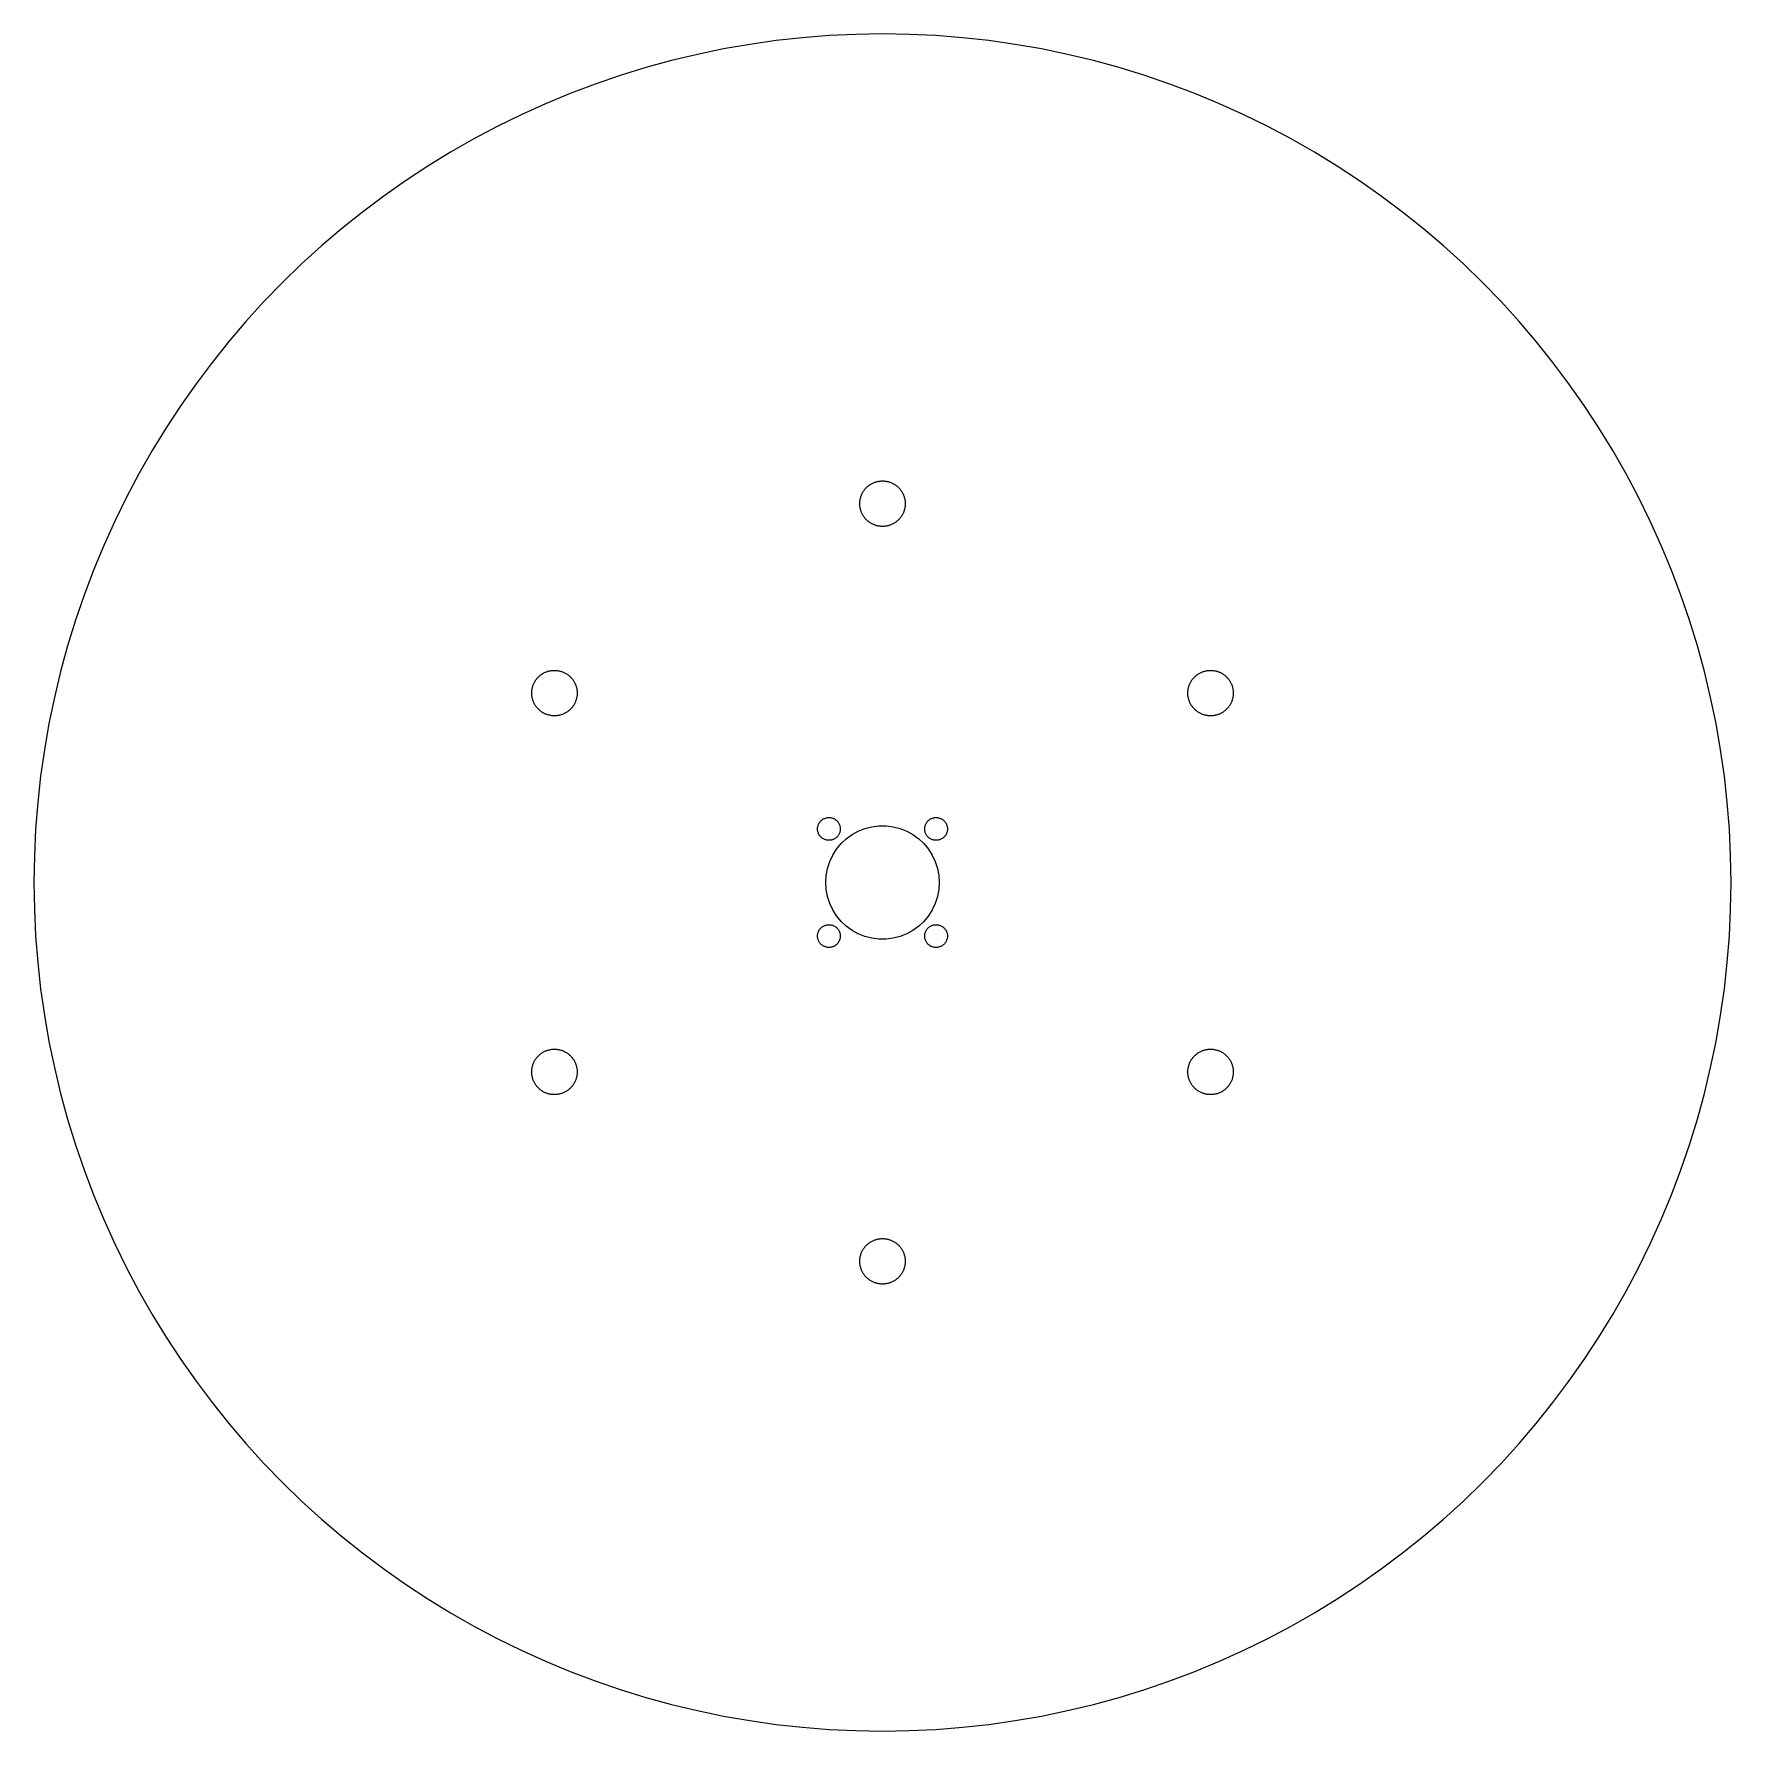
# Model space of a CAD drawing. Header units: metres. Extents: x -112 to 112, y -112 to 112.
import ezdxf

# ---------------------------------------------------------------- set-up
doc = ezdxf.new("R2010")
doc.units = ezdxf.units.M

msp = doc.modelspace()

# ---------------------------------------------------------------- linework, layer by layer
for p, q in [((-20.9867, 110.016), (-24.432, 109.303)), ((-17.5206, 110.621), (-20.9867, 110.016)), ((-14.0373, 111.117), (-17.5206, 110.621)), ((-10.5401, 111.503), (-14.0373, 111.117)), ((-7.03253, 111.779), (-10.5401, 111.503)), ((-3.51799, 111.945), (-7.03253, 111.779)), ((0, 112), (-3.51799, 111.945)), ((3.51799, 111.945), (0, 112)), ((7.03253, 111.779), (3.51799, 111.945)), ((10.5401, 111.503), (7.03253, 111.779)), ((14.0373, 111.117), (10.5401, 111.503)), ((17.5206, 110.621), (14.0373, 111.117)), ((20.9867, 110.016), (17.5206, 110.621)), ((24.432, 109.303), (20.9867, 110.016)), ((-31.247, 107.553), (-34.6099, 106.518)), ((-27.8533, 108.481), (-31.247, 107.553)), ((-24.432, 109.303), (-27.8533, 108.481)), ((27.8533, 108.481), (24.432, 109.303)), ((31.247, 107.553), (27.8533, 108.481)), ((34.6099, 106.518), (31.247, 107.553)), ((-37.9386, 105.379), (-41.2299, 104.135)), ((-34.6099, 106.518), (-37.9386, 105.379)), ((37.9386, 105.379), (34.6099, 106.518)), ((41.2299, 104.135), (37.9386, 105.379)), ((-41.2299, 104.135), (-44.4806, 102.789)), ((44.4806, 102.789), (41.2299, 104.135)), ((-47.6873, 101.341), (-50.8469, 99.7927)), ((-44.4806, 102.789), (-47.6873, 101.341)), ((47.6873, 101.341), (44.4806, 102.789)), ((50.8469, 99.7927), (47.6873, 101.341)), ((-50.8469, 99.7927), (-53.9564, 98.1463)), ((53.9564, 98.1463), (50.8469, 99.7927)), ((-57.0126, 96.4031), (-60.0126, 94.5647)), ((-53.9564, 98.1463), (-57.0126, 96.4031)), ((57.0126, 96.4031), (53.9564, 98.1463)), ((60.0126, 94.5647), (57.0126, 96.4031)), ((-60.0126, 94.5647), (-62.9533, 92.633)), ((62.9533, 92.633), (60.0126, 94.5647)), ((-62.9533, 92.633), (-65.8319, 90.6099)), ((65.8319, 90.6099), (62.9533, 92.633)), ((-65.8319, 90.6099), (-68.6456, 88.4974)), ((68.6456, 88.4974), (65.8319, 90.6099)), ((-68.6456, 88.4974), (-71.3915, 86.2975)), ((71.3915, 86.2975), (68.6456, 88.4974)), ((-71.3915, 86.2975), (-74.0669, 84.0124)), ((74.0669, 84.0124), (71.3915, 86.2975)), ((-74.0669, 84.0124), (-76.6693, 81.6445)), ((76.6693, 81.6445), (74.0669, 84.0124)), ((-76.6693, 81.6445), (-79.196, 79.196)), ((79.196, 79.196), (76.6693, 81.6445)), ((-79.196, 79.196), (-81.6445, 76.6693)), ((81.6445, 76.6693), (79.196, 79.196)), ((-81.6445, 76.6693), (-84.0124, 74.0669)), ((84.0124, 74.0669), (81.6445, 76.6693)), ((-84.0124, 74.0669), (-86.2975, 71.3915)), ((86.2975, 71.3915), (84.0124, 74.0669)), ((-86.2975, 71.3915), (-88.4974, 68.6456)), ((88.4974, 68.6456), (86.2975, 71.3915)), ((-88.4974, 68.6456), (-90.6099, 65.8319)), ((90.6099, 65.8319), (88.4974, 68.6456)), ((-90.6099, 65.8319), (-92.633, 62.9533)), ((92.633, 62.9533), (90.6099, 65.8319)), ((-92.633, 62.9533), (-94.5647, 60.0126)), ((94.5647, 60.0126), (92.633, 62.9533)), ((-94.5647, 60.0126), (-96.4031, 57.0126)), ((96.4031, 57.0126), (94.5647, 60.0126)), ((-96.4031, 57.0126), (-98.1463, 53.9564)), ((98.1463, 53.9564), (96.4031, 57.0126)), ((-98.1463, 53.9564), (-99.7927, 50.8469)), ((99.7927, 50.8469), (98.1463, 53.9564)), ((-2.62891, 51.4453), (-2.58221, 51.5271)), ((-2.58221, 51.5271), (-2.53297, 51.6075)), ((-2.53297, 51.6075), (-2.48123, 51.6862)), ((-2.48123, 51.6862), (-2.42705, 51.7634)), ((-2.42705, 51.7634), (-2.37045, 51.8387)), ((-2.37045, 51.8387), (-2.31154, 51.9123)), ((-2.31154, 51.9123), (-2.25032, 51.9839)), ((-2.25032, 51.9839), (-2.1869, 52.0536)), ((-2.1869, 52.0536), (-2.12131, 52.1213)), ((-2.12131, 52.1213), (-2.05363, 52.1869)), ((-2.05363, 52.1869), (-1.98393, 52.2503)), ((-1.98393, 52.2503), (-1.91226, 52.3115)), ((-1.91226, 52.3115), (-1.83871, 52.3705)), ((-1.83871, 52.3705), (-1.76335, 52.427)), ((-1.76335, 52.427), (-1.68625, 52.4812)), ((-1.68625, 52.4812), (-1.60747, 52.533)), ((-1.60747, 52.533), (-1.52711, 52.5822)), ((-1.52711, 52.5822), (-1.44525, 52.6289)), ((-1.44525, 52.6289), (-1.36197, 52.673)), ((-1.36197, 52.673), (-1.27733, 52.7145)), ((-1.27733, 52.7145), (-1.19144, 52.7533)), ((-1.19144, 52.7533), (-1.10437, 52.7893)), ((-1.10437, 52.7893), (-1.0162, 52.8226)), ((-1.0162, 52.8226), (-0.92705, 52.8532)), ((-0.92705, 52.8532), (-0.83696, 52.8809)), ((-0.83696, 52.8809), (-0.74606, 52.9057)), ((-0.74606, 52.9057), (-0.65442, 52.9277)), ((-0.65442, 52.9277), (-0.56213, 52.9469)), ((-0.56213, 52.9469), (-0.4693, 52.9631)), ((-0.4693, 52.9631), (-0.37599, 52.9763)), ((-0.37599, 52.9763), (-0.28232, 52.9867)), ((-0.28232, 52.9867), (-0.18837, 52.9941)), ((-0.18837, 52.9941), (-0.09422, 52.9985)), ((-0.09422, 52.9985), (0, 53)), ((0, 53), (0.09422, 52.9985)), ((0.09422, 52.9985), (0.18837, 52.9941)), ((0.18837, 52.9941), (0.28232, 52.9867)), ((0.28232, 52.9867), (0.37599, 52.9763)), ((0.37599, 52.9763), (0.4693, 52.9631)), ((0.4693, 52.9631), (0.56213, 52.9469)), ((0.56213, 52.9469), (0.65442, 52.9277)), ((0.65442, 52.9277), (0.74606, 52.9057)), ((0.74606, 52.9057), (0.83696, 52.8809)), ((0.83696, 52.8809), (0.92705, 52.8532)), ((0.92705, 52.8532), (1.0162, 52.8226)), ((1.0162, 52.8226), (1.10437, 52.7893)), ((1.10437, 52.7893), (1.19144, 52.7533)), ((1.19144, 52.7533), (1.27733, 52.7145)), ((1.27733, 52.7145), (1.36197, 52.673)), ((1.36197, 52.673), (1.44525, 52.6289)), ((1.44525, 52.6289), (1.52711, 52.5822)), ((1.52711, 52.5822), (1.60747, 52.533)), ((1.60747, 52.533), (1.68625, 52.4812)), ((1.68625, 52.4812), (1.76335, 52.427)), ((1.76335, 52.427), (1.83871, 52.3705)), ((1.83871, 52.3705), (1.91226, 52.3115)), ((1.91226, 52.3115), (1.98393, 52.2503)), ((1.98393, 52.2503), (2.05363, 52.1869)), ((2.05363, 52.1869), (2.12131, 52.1213)), ((2.12131, 52.1213), (2.1869, 52.0536)), ((2.1869, 52.0536), (2.25032, 51.9839)), ((2.25032, 51.9839), (2.31154, 51.9123)), ((2.31154, 51.9123), (2.37045, 51.8387)), ((2.37045, 51.8387), (2.42705, 51.7634)), ((2.42705, 51.7634), (2.48123, 51.6862)), ((2.48123, 51.6862), (2.53297, 51.6075)), ((2.53297, 51.6075), (2.58221, 51.5271)), ((2.58221, 51.5271), (2.62891, 51.4453)), ((-99.7927, 50.8469), (-101.341, 47.6873)), ((-2.99998, 50), (-2.9985, 50.0942)), ((-2.9985, 49.9058), (-2.99998, 50)), ((-2.9985, 50.0942), (-2.99408, 50.1884)), ((-2.99408, 49.8116), (-2.9985, 49.9058)), ((-2.99408, 50.1884), (-2.98668, 50.2823)), ((-2.98668, 49.7177), (-2.99408, 49.8116)), ((-2.98668, 50.2823), (-2.97633, 50.376)), ((-2.97633, 49.624), (-2.98668, 49.7177)), ((-2.97633, 50.376), (-2.96306, 50.4693)), ((-2.96306, 49.5307), (-2.97633, 49.624)), ((-2.96306, 50.4693), (-2.94685, 50.5621)), ((-2.94685, 49.4379), (-2.96306, 49.5307)), ((-2.94685, 50.5621), (-2.92775, 50.6544)), ((-2.92775, 49.3456), (-2.94685, 49.4379)), ((-2.92775, 50.6544), (-2.90575, 50.7461)), ((-2.90575, 49.2539), (-2.92775, 49.3456)), ((-2.90575, 50.7461), (-2.88087, 50.837)), ((-2.88087, 50.837), (-2.85316, 50.927)), ((-2.85316, 50.927), (-2.82263, 51.0162)), ((-2.82263, 51.0162), (-2.78932, 51.1044)), ((-2.78932, 51.1044), (-2.75325, 51.1914)), ((-2.75325, 51.1914), (-2.71448, 51.2773)), ((-2.71448, 51.2773), (-2.67302, 51.362)), ((-2.67302, 51.362), (-2.62891, 51.4453)), ((2.62891, 51.4453), (2.67302, 51.362)), ((2.67302, 51.362), (2.71448, 51.2773)), ((2.71448, 51.2773), (2.75325, 51.1914)), ((2.75325, 51.1914), (2.78932, 51.1044)), ((2.78932, 51.1044), (2.82263, 51.0162)), ((2.82263, 51.0162), (2.85316, 50.927)), ((2.85316, 50.927), (2.88087, 50.837)), ((2.88087, 50.837), (2.90575, 50.7461)), ((2.90575, 50.7461), (2.92775, 50.6544)), ((2.92775, 49.3456), (2.90575, 49.2539)), ((2.92775, 50.6544), (2.94685, 50.5621)), ((2.94685, 49.4379), (2.92775, 49.3456)), ((2.94685, 50.5621), (2.96306, 50.4693)), ((2.96306, 49.5307), (2.94685, 49.4379)), ((2.96306, 50.4693), (2.97633, 50.376)), ((2.97633, 49.624), (2.96306, 49.5307)), ((2.97633, 50.376), (2.98668, 50.2823)), ((2.98668, 49.7177), (2.97633, 49.624)), ((2.98668, 50.2823), (2.99408, 50.1884)), ((2.99408, 49.8116), (2.98668, 49.7177)), ((2.99408, 50.1884), (2.9985, 50.0942)), ((2.9985, 49.9058), (2.99408, 49.8116)), ((2.9985, 50.0942), (3, 50)), ((3, 50), (2.9985, 49.9058)), ((101.341, 47.6873), (99.7927, 50.8469)), ((-101.341, 47.6873), (-102.789, 44.4806)), ((-2.88087, 49.163), (-2.90575, 49.2539)), ((-2.85316, 49.0729), (-2.88087, 49.163)), ((-2.82263, 48.9838), (-2.85316, 49.0729)), ((-2.78932, 48.8956), (-2.82263, 48.9838)), ((-2.75325, 48.8085), (-2.78932, 48.8956)), ((-2.71448, 48.7227), (-2.75325, 48.8085)), ((-2.67302, 48.638), (-2.71448, 48.7227)), ((-2.62891, 48.5547), (-2.67302, 48.638)), ((-2.58221, 48.4729), (-2.62891, 48.5547)), ((-2.53297, 48.3925), (-2.58221, 48.4729)), ((-2.48123, 48.3137), (-2.53297, 48.3925)), ((-2.42705, 48.2366), (-2.48123, 48.3137)), ((-2.37045, 48.1613), (-2.42705, 48.2366)), ((-2.31154, 48.0877), (-2.37045, 48.1613)), ((-2.25032, 48.0161), (-2.31154, 48.0877)), ((-2.1869, 47.9464), (-2.25032, 48.0161)), ((-2.12131, 47.8787), (-2.1869, 47.9464)), ((-2.05363, 47.8131), (-2.12131, 47.8787)), ((-1.98393, 47.7497), (-2.05363, 47.8131)), ((-1.91226, 47.6884), (-1.98393, 47.7497)), ((-1.83871, 47.6295), (-1.91226, 47.6884)), ((-1.76335, 47.5729), (-1.83871, 47.6295)), ((-1.68625, 47.5188), (-1.76335, 47.5729)), ((-1.60747, 47.467), (-1.68625, 47.5188)), ((-1.52711, 47.4178), (-1.60747, 47.467)), ((-1.44525, 47.3711), (-1.52711, 47.4178)), ((-1.36197, 47.327), (-1.44525, 47.3711)), ((-1.27733, 47.2855), (-1.36197, 47.327)), ((-1.19144, 47.2467), (-1.27733, 47.2855)), ((-1.10437, 47.2107), (-1.19144, 47.2467)), ((-1.0162, 47.1774), (-1.10437, 47.2107)), ((-0.92705, 47.1468), (-1.0162, 47.1774)), ((-0.83696, 47.1191), (-0.92705, 47.1468)), ((-0.74606, 47.0942), (-0.83696, 47.1191)), ((-0.65442, 47.0722), (-0.74606, 47.0942)), ((-0.56213, 47.0531), (-0.65442, 47.0722)), ((-0.4693, 47.0369), (-0.56213, 47.0531)), ((0.56213, 47.0531), (0.4693, 47.0369)), ((0.65442, 47.0722), (0.56213, 47.0531)), ((0.74606, 47.0942), (0.65442, 47.0722)), ((0.83696, 47.1191), (0.74606, 47.0942)), ((0.92705, 47.1468), (0.83696, 47.1191)), ((1.0162, 47.1774), (0.92705, 47.1468)), ((1.10437, 47.2107), (1.0162, 47.1774)), ((1.19144, 47.2467), (1.10437, 47.2107)), ((1.27733, 47.2855), (1.19144, 47.2467)), ((1.36197, 47.327), (1.27733, 47.2855)), ((1.44525, 47.3711), (1.36197, 47.327)), ((1.52711, 47.4178), (1.44525, 47.3711)), ((1.60747, 47.467), (1.52711, 47.4178)), ((1.68625, 47.5188), (1.60747, 47.467)), ((1.76335, 47.5729), (1.68625, 47.5188)), ((1.83871, 47.6295), (1.76335, 47.5729)), ((1.91226, 47.6884), (1.83871, 47.6295)), ((1.98393, 47.7497), (1.91226, 47.6884)), ((2.05363, 47.8131), (1.98393, 47.7497)), ((2.12131, 47.8787), (2.05363, 47.8131)), ((2.1869, 47.9464), (2.12131, 47.8787)), ((2.25032, 48.0161), (2.1869, 47.9464)), ((2.31154, 48.0877), (2.25032, 48.0161)), ((2.37045, 48.1613), (2.31154, 48.0877)), ((2.42705, 48.2366), (2.37045, 48.1613)), ((2.48123, 48.3137), (2.42705, 48.2366)), ((2.53297, 48.3925), (2.48123, 48.3137)), ((2.58221, 48.4729), (2.53297, 48.3925)), ((2.62891, 48.5547), (2.58221, 48.4729)), ((2.67302, 48.638), (2.62891, 48.5547)), ((2.71448, 48.7227), (2.67302, 48.638)), ((2.75325, 48.8085), (2.71448, 48.7227)), ((2.78932, 48.8956), (2.75325, 48.8085)), ((2.82263, 48.9838), (2.78932, 48.8956)), ((2.85316, 49.0729), (2.82263, 48.9838)), ((2.88087, 49.163), (2.85316, 49.0729)), ((2.90575, 49.2539), (2.88087, 49.163)), ((102.789, 44.4806), (101.341, 47.6873)), ((-0.37599, 47.0237), (-0.4693, 47.0369)), ((-0.28232, 47.0133), (-0.37599, 47.0237)), ((-0.18837, 47.0059), (-0.28232, 47.0133)), ((-0.09422, 47.0015), (-0.18837, 47.0059)), ((0, 47), (-0.09422, 47.0015)), ((0.09422, 47.0015), (0, 47)), ((0.18837, 47.0059), (0.09422, 47.0015)), ((0.28232, 47.0133), (0.18837, 47.0059)), ((0.37599, 47.0237), (0.28232, 47.0133)), ((0.4693, 47.0369), (0.37599, 47.0237)), ((-102.789, 44.4806), (-104.135, 41.2299)), ((104.135, 41.2299), (102.789, 44.4806)), ((-104.135, 41.2299), (-105.379, 37.9386)), ((105.379, 37.9386), (104.135, 41.2299)), ((-105.379, 37.9386), (-106.518, 34.6099)), ((106.518, 34.6099), (105.379, 37.9386)), ((-106.518, 34.6099), (-107.553, 31.247)), ((107.553, 31.247), (106.518, 34.6099)), ((-107.553, 31.247), (-108.481, 27.8533)), ((108.481, 27.8533), (107.553, 31.247)), ((-108.481, 27.8533), (-109.303, 24.432)), ((-45.6909, 26.8138), (-45.6327, 26.888)), ((-45.6327, 26.888), (-45.5723, 26.9603)), ((-45.5723, 26.9603), (-45.5096, 27.0306)), ((-45.5096, 27.0306), (-45.4447, 27.099)), ((-45.4447, 27.099), (-45.3777, 27.1653)), ((-45.3777, 27.1653), (-45.3087, 27.2294)), ((-45.3087, 27.2294), (-45.2376, 27.2914)), ((-45.2376, 27.2914), (-45.1647, 27.3511)), ((-45.1647, 27.3511), (-45.0899, 27.4084)), ((-45.0899, 27.4084), (-45.0134, 27.4634)), ((-45.0134, 27.4634), (-44.9352, 27.516)), ((-44.9352, 27.516), (-44.8553, 27.5661)), ((-44.8553, 27.5661), (-44.774, 27.6136)), ((-44.774, 27.6136), (-44.6911, 27.6586)), ((-44.6911, 27.6586), (-44.6069, 27.7009)), ((-44.6069, 27.7009), (-44.5215, 27.7406)), ((-44.5215, 27.7406), (-44.4348, 27.7776)), ((-44.4348, 27.7776), (-44.347, 27.8118)), ((-44.347, 27.8118), (-44.2581, 27.8433)), ((-44.2581, 27.8433), (-44.1684, 27.8719)), ((-44.1684, 27.8719), (-44.0777, 27.8978)), ((-44.0777, 27.8978), (-43.9863, 27.9207)), ((-43.9863, 27.9207), (-43.8942, 27.9408)), ((-43.8942, 27.9408), (-43.8016, 27.958)), ((-43.8016, 27.958), (-43.7084, 27.9722)), ((-43.7084, 27.9722), (-43.6149, 27.9836)), ((-43.6149, 27.9836), (-43.521, 27.9919)), ((-43.521, 27.9919), (-43.4269, 27.9974)), ((-43.4269, 27.9974), (-43.3327, 27.9998)), ((-43.3327, 27.9998), (-43.2384, 27.9993)), ((-43.2384, 27.9993), (-43.1443, 27.9959)), ((-43.1443, 27.9959), (-43.0502, 27.9895)), ((-43.0502, 27.9895), (-42.9565, 27.9801)), ((-42.9565, 27.9801), (-42.863, 27.9678)), ((-42.863, 27.9678), (-42.77, 27.9526)), ((-42.77, 27.9526), (-42.6775, 27.9344)), ((-42.6775, 27.9344), (-42.5857, 27.9134)), ((-42.5857, 27.9134), (-42.4945, 27.8895)), ((-42.4945, 27.8895), (-42.4041, 27.8627)), ((-42.4041, 27.8627), (-42.3147, 27.8331)), ((-42.3147, 27.8331), (-42.2262, 27.8007)), ((-42.2262, 27.8007), (-42.1387, 27.7656)), ((-42.1387, 27.7656), (-42.0524, 27.7277)), ((-42.0524, 27.7277), (-41.9674, 27.6871)), ((-41.9674, 27.6871), (-41.8836, 27.6439)), ((-41.8836, 27.6439), (-41.8013, 27.5981)), ((-41.8013, 27.5981), (-41.7204, 27.5497)), ((-41.7204, 27.5497), (-41.6411, 27.4987)), ((-41.6411, 27.4987), (-41.5634, 27.4454)), ((-41.5634, 27.4454), (-41.4875, 27.3896)), ((-41.4875, 27.3896), (-41.4133, 27.3314)), ((-41.4133, 27.3314), (-41.341, 27.271)), ((-41.341, 27.271), (-41.2706, 27.2083)), ((-41.2706, 27.2083), (-41.2023, 27.1434)), ((-41.2023, 27.1434), (-41.136, 27.0764)), ((-41.136, 27.0764), (-41.0718, 27.0074)), ((-41.0718, 27.0074), (-41.0099, 26.9364)), ((-41.0099, 26.9364), (-40.9502, 26.8634)), ((40.9502, 26.8634), (41.0099, 26.9364)), ((41.0099, 26.9364), (41.0718, 27.0074)), ((41.0718, 27.0074), (41.136, 27.0764)), ((41.136, 27.0764), (41.2023, 27.1434)), ((41.2023, 27.1434), (41.2706, 27.2083)), ((41.2706, 27.2083), (41.341, 27.271)), ((41.341, 27.271), (41.4133, 27.3314)), ((41.4133, 27.3314), (41.4875, 27.3896)), ((41.4875, 27.3896), (41.5634, 27.4454)), ((41.5634, 27.4454), (41.6411, 27.4987)), ((41.6411, 27.4987), (41.7204, 27.5497)), ((41.7204, 27.5497), (41.8013, 27.5981)), ((41.8013, 27.5981), (41.8836, 27.6439)), ((41.8836, 27.6439), (41.9674, 27.6871)), ((41.9674, 27.6871), (42.0524, 27.7277)), ((42.0524, 27.7277), (42.1387, 27.7656)), ((42.1387, 27.7656), (42.2262, 27.8007)), ((42.2262, 27.8007), (42.3147, 27.8331)), ((42.3147, 27.8331), (42.4041, 27.8627)), ((42.4041, 27.8627), (42.4945, 27.8895)), ((42.4945, 27.8895), (42.5857, 27.9134)), ((42.5857, 27.9134), (42.6775, 27.9344)), ((42.6775, 27.9344), (42.77, 27.9526)), ((42.77, 27.9526), (42.863, 27.9678)), ((42.863, 27.9678), (42.9565, 27.9801)), ((42.9565, 27.9801), (43.0502, 27.9895)), ((43.0502, 27.9895), (43.1443, 27.9959)), ((43.1443, 27.9959), (43.2384, 27.9993)), ((43.2384, 27.9993), (43.3327, 27.9998)), ((43.3327, 27.9998), (43.4269, 27.9974)), ((43.4269, 27.9974), (43.521, 27.9919)), ((43.521, 27.9919), (43.6149, 27.9836)), ((43.6149, 27.9836), (43.7084, 27.9722)), ((43.7084, 27.9722), (43.8016, 27.958)), ((43.8016, 27.958), (43.8942, 27.9408)), ((43.8942, 27.9408), (43.9863, 27.9207)), ((43.9863, 27.9207), (44.0777, 27.8978)), ((44.0777, 27.8978), (44.1684, 27.8719)), ((44.1684, 27.8719), (44.2581, 27.8433)), ((44.2581, 27.8433), (44.347, 27.8118)), ((44.347, 27.8118), (44.4348, 27.7776)), ((44.4348, 27.7776), (44.5215, 27.7406)), ((44.5215, 27.7406), (44.6069, 27.7009)), ((44.6069, 27.7009), (44.6911, 27.6586)), ((44.6911, 27.6586), (44.774, 27.6136)), ((44.774, 27.6136), (44.8553, 27.5661)), ((44.8553, 27.5661), (44.9352, 27.516)), ((44.9352, 27.516), (45.0134, 27.4634)), ((45.0134, 27.4634), (45.0899, 27.4084)), ((45.0899, 27.4084), (45.1647, 27.3511)), ((45.1647, 27.3511), (45.2376, 27.2914)), ((45.2376, 27.2914), (45.3087, 27.2294)), ((45.3087, 27.2294), (45.3777, 27.1653)), ((45.3777, 27.1653), (45.4447, 27.099)), ((45.4447, 27.099), (45.5096, 27.0306)), ((45.5096, 27.0306), (45.5723, 26.9603)), ((45.5723, 26.9603), (45.6327, 26.888)), ((45.6327, 26.888), (45.6909, 26.8138)), ((109.303, 24.432), (108.481, 27.8533)), ((-46.3011, 24.9686), (-46.3006, 25.0628)), ((-46.2986, 24.8744), (-46.3011, 24.9686)), ((-46.3006, 25.0628), (-46.2971, 25.157)), ((-46.2932, 24.7803), (-46.2986, 24.8744)), ((-46.2971, 25.157), (-46.2907, 25.251)), ((-46.2848, 24.6864), (-46.2932, 24.7803)), ((-46.2907, 25.251), (-46.2814, 25.3448)), ((-46.2735, 24.5928), (-46.2848, 24.6864)), ((-46.2814, 25.3448), (-46.2691, 25.4382)), ((-46.2691, 25.4382), (-46.2538, 25.5312)), ((-46.2538, 25.5312), (-46.2357, 25.6237)), ((-46.2357, 25.6237), (-46.2147, 25.7156)), ((-46.2147, 25.7156), (-46.1908, 25.8067)), ((-46.1908, 25.8067), (-46.164, 25.8971)), ((-46.164, 25.8971), (-46.1344, 25.9866)), ((-46.1344, 25.9866), (-46.102, 26.0751)), ((-46.102, 26.0751), (-46.0668, 26.1625)), ((-46.0668, 26.1625), (-46.029, 26.2488)), ((-46.029, 26.2488), (-45.9884, 26.3339)), ((-45.9884, 26.3339), (-45.9452, 26.4176)), ((-45.9452, 26.4176), (-45.8993, 26.5)), ((-45.8993, 26.5), (-45.8509, 26.5809)), ((-45.8509, 26.5809), (-45.8, 26.6602)), ((-45.8, 26.6602), (-45.7466, 26.7378)), ((-45.7466, 26.7378), (-45.6909, 26.8138)), ((-40.9502, 26.8634), (-40.8928, 26.7887)), ((-40.8928, 26.7887), (-40.8378, 26.7121)), ((-40.8378, 26.7121), (-40.7852, 26.6339)), ((-40.7852, 26.6339), (-40.7352, 26.5541)), ((-40.7352, 26.5541), (-40.6876, 26.4727)), ((-40.6876, 26.4727), (-40.6427, 26.3899)), ((-40.6427, 26.3899), (-40.6003, 26.3057)), ((-40.6003, 26.3057), (-40.5606, 26.2202)), ((-40.5606, 26.2202), (-40.5237, 26.1335)), ((-40.5237, 26.1335), (-40.4894, 26.0457)), ((-40.4894, 26.0457), (-40.458, 25.9569)), ((-40.458, 25.9569), (-40.4293, 25.8671)), ((-40.4293, 25.8671), (-40.4035, 25.7764)), ((-40.4035, 25.7764), (-40.3805, 25.685)), ((-40.3805, 25.685), (-40.3604, 25.593)), ((-40.3604, 25.593), (-40.3433, 25.5003)), ((-40.3433, 25.5003), (-40.329, 25.4071)), ((-40.3212, 24.6552), (-40.3335, 24.5617)), ((-40.329, 25.4071), (-40.3177, 25.3136)), ((-40.3118, 24.749), (-40.3212, 24.6552)), ((-40.3177, 25.3136), (-40.3093, 25.2197)), ((-40.3054, 24.843), (-40.3118, 24.749)), ((-40.3093, 25.2197), (-40.3039, 25.1256)), ((-40.3019, 24.9372), (-40.3054, 24.843)), ((-40.3039, 25.1256), (-40.3014, 25.0314)), ((-40.3014, 25.0314), (-40.3019, 24.9372)), ((40.3014, 25.0314), (40.3039, 25.1256)), ((40.3019, 24.9372), (40.3014, 25.0314)), ((40.3054, 24.843), (40.3019, 24.9372)), ((40.3039, 25.1256), (40.3093, 25.2197)), ((40.3118, 24.749), (40.3054, 24.843)), ((40.3093, 25.2197), (40.3177, 25.3136)), ((40.3212, 24.6552), (40.3118, 24.749)), ((40.3177, 25.3136), (40.329, 25.4071)), ((40.3335, 24.5617), (40.3212, 24.6552)), ((40.329, 25.4071), (40.3433, 25.5003)), ((40.3433, 25.5003), (40.3604, 25.593)), ((40.3604, 25.593), (40.3805, 25.685)), ((40.3805, 25.685), (40.4035, 25.7764)), ((40.4035, 25.7764), (40.4293, 25.8671)), ((40.4293, 25.8671), (40.458, 25.9569)), ((40.458, 25.9569), (40.4894, 26.0457)), ((40.4894, 26.0457), (40.5237, 26.1335)), ((40.5237, 26.1335), (40.5606, 26.2202)), ((40.5606, 26.2202), (40.6003, 26.3057)), ((40.6003, 26.3057), (40.6427, 26.3899)), ((40.6427, 26.3899), (40.6876, 26.4727)), ((40.6876, 26.4727), (40.7352, 26.5541)), ((40.7352, 26.5541), (40.7852, 26.6339)), ((40.7852, 26.6339), (40.8378, 26.7121)), ((40.8378, 26.7121), (40.8928, 26.7887)), ((40.8928, 26.7887), (40.9502, 26.8634)), ((45.6909, 26.8138), (45.7466, 26.7378)), ((45.7466, 26.7378), (45.8, 26.6602)), ((45.8, 26.6602), (45.8509, 26.5809)), ((45.8509, 26.5809), (45.8993, 26.5)), ((45.8993, 26.5), (45.9452, 26.4176)), ((45.9452, 26.4176), (45.9884, 26.3339)), ((45.9884, 26.3339), (46.029, 26.2488)), ((46.029, 26.2488), (46.0668, 26.1625)), ((46.0668, 26.1625), (46.102, 26.0751)), ((46.102, 26.0751), (46.1344, 25.9866)), ((46.1344, 25.9866), (46.164, 25.8971)), ((46.164, 25.8971), (46.1908, 25.8067)), ((46.1908, 25.8067), (46.2147, 25.7156)), ((46.2147, 25.7156), (46.2357, 25.6237)), ((46.2357, 25.6237), (46.2538, 25.5312)), ((46.2538, 25.5312), (46.2691, 25.4382)), ((46.2691, 25.4382), (46.2814, 25.3448)), ((46.2848, 24.6864), (46.2735, 24.5928)), ((46.2814, 25.3448), (46.2907, 25.251)), ((46.2932, 24.7803), (46.2848, 24.6864)), ((46.2907, 25.251), (46.2971, 25.157)), ((46.2986, 24.8744), (46.2932, 24.7803)), ((46.2971, 25.157), (46.3006, 25.0628)), ((46.3011, 24.9686), (46.2986, 24.8744)), ((46.3006, 25.0628), (46.3011, 24.9686)), ((-109.303, 24.432), (-110.016, 20.9867)), ((-46.2592, 24.4997), (-46.2735, 24.5928)), ((-46.2421, 24.407), (-46.2592, 24.4997)), ((-46.222, 24.3149), (-46.2421, 24.407)), ((-46.199, 24.2235), (-46.222, 24.3149)), ((-46.1732, 24.1329), (-46.199, 24.2235)), ((-46.1446, 24.0431), (-46.1732, 24.1329)), ((-46.1131, 23.9543), (-46.1446, 24.0431)), ((-46.0789, 23.8665), (-46.1131, 23.9543)), ((-46.0419, 23.7798), (-46.0789, 23.8665)), ((-46.0022, 23.6943), (-46.0419, 23.7798)), ((-45.9599, 23.6101), (-46.0022, 23.6943)), ((-45.9149, 23.5273), (-45.9599, 23.6101)), ((-45.8674, 23.4459), (-45.9149, 23.5273)), ((-45.8173, 23.3661), (-45.8674, 23.4459)), ((-45.7647, 23.2879), (-45.8173, 23.3661)), ((-45.7097, 23.2113), (-45.7647, 23.2879)), ((-45.6523, 23.1366), (-45.7097, 23.2113)), ((-45.5927, 23.0636), (-45.6523, 23.1366)), ((-45.5307, 22.9926), (-45.5927, 23.0636)), ((-45.4665, 22.9236), (-45.5307, 22.9926)), ((-45.4003, 22.8566), (-45.4665, 22.9236)), ((-45.3319, 22.7917), (-45.4003, 22.8566)), ((-45.2615, 22.729), (-45.3319, 22.7917)), ((-45.1892, 22.6685), (-45.2615, 22.729)), ((-45.1151, 22.6104), (-45.1892, 22.6685)), ((-45.0391, 22.5546), (-45.1151, 22.6104)), ((-44.9614, 22.5012), (-45.0391, 22.5546)), ((-44.8821, 22.4503), (-44.9614, 22.5012)), ((-44.8013, 22.4019), (-44.8821, 22.4503)), ((-44.7189, 22.3561), (-44.8013, 22.4019)), ((-41.7472, 22.4339), (-41.8286, 22.3864)), ((-41.6673, 22.484), (-41.7472, 22.4339)), ((-41.5891, 22.5365), (-41.6673, 22.484)), ((-41.5126, 22.5915), (-41.5891, 22.5365)), ((-41.4378, 22.6489), (-41.5126, 22.5915)), ((-41.3649, 22.7086), (-41.4378, 22.6489)), ((-41.2939, 22.7706), (-41.3649, 22.7086)), ((-41.2248, 22.8347), (-41.2939, 22.7706)), ((-41.1578, 22.901), (-41.2248, 22.8347)), ((-41.093, 22.9694), (-41.1578, 22.901)), ((-41.0303, 23.0397), (-41.093, 22.9694)), ((-40.9698, 23.112), (-41.0303, 23.0397)), ((-40.9117, 23.1862), (-40.9698, 23.112)), ((-40.8559, 23.2621), (-40.9117, 23.1862)), ((-40.8025, 23.3398), (-40.8559, 23.2621)), ((-40.7516, 23.4191), (-40.8025, 23.3398)), ((-40.7032, 23.5), (-40.7516, 23.4191)), ((-40.6573, 23.5823), (-40.7032, 23.5)), ((-40.6141, 23.6661), (-40.6573, 23.5823)), ((-40.5735, 23.7511), (-40.6141, 23.6661)), ((-40.5357, 23.8374), (-40.5735, 23.7511)), ((-40.5005, 23.9249), (-40.5357, 23.8374)), ((-40.4681, 24.0134), (-40.5005, 23.9249)), ((-40.4385, 24.1029), (-40.4681, 24.0134)), ((-40.4118, 24.1932), (-40.4385, 24.1029)), ((-40.3879, 24.2844), (-40.4118, 24.1932)), ((-40.3668, 24.3763), (-40.3879, 24.2844)), ((-40.3487, 24.4687), (-40.3668, 24.3763)), ((-40.3335, 24.5617), (-40.3487, 24.4687)), ((40.3487, 24.4687), (40.3335, 24.5617)), ((40.3668, 24.3763), (40.3487, 24.4687)), ((40.3879, 24.2844), (40.3668, 24.3763)), ((40.4118, 24.1932), (40.3879, 24.2844)), ((40.4385, 24.1029), (40.4118, 24.1932)), ((40.4681, 24.0134), (40.4385, 24.1029)), ((40.5005, 23.9249), (40.4681, 24.0134)), ((40.5357, 23.8374), (40.5005, 23.9249)), ((40.5735, 23.7511), (40.5357, 23.8374)), ((40.6141, 23.6661), (40.5735, 23.7511)), ((40.6573, 23.5823), (40.6141, 23.6661)), ((40.7032, 23.5), (40.6573, 23.5823)), ((40.7516, 23.4191), (40.7032, 23.5)), ((40.8025, 23.3398), (40.7516, 23.4191)), ((40.8559, 23.2621), (40.8025, 23.3398)), ((40.9117, 23.1862), (40.8559, 23.2621)), ((40.9698, 23.112), (40.9117, 23.1862)), ((41.0303, 23.0397), (40.9698, 23.112)), ((41.093, 22.9694), (41.0303, 23.0397)), ((41.1578, 22.901), (41.093, 22.9694)), ((41.2248, 22.8347), (41.1578, 22.901)), ((41.2939, 22.7706), (41.2248, 22.8347)), ((41.3649, 22.7086), (41.2939, 22.7706)), ((41.4378, 22.6489), (41.3649, 22.7086)), ((41.5126, 22.5915), (41.4378, 22.6489)), ((41.5891, 22.5365), (41.5126, 22.5915)), ((41.6673, 22.484), (41.5891, 22.5365)), ((41.7472, 22.4339), (41.6673, 22.484)), ((41.8286, 22.3864), (41.7472, 22.4339)), ((44.8013, 22.4019), (44.7189, 22.3561)), ((44.8821, 22.4503), (44.8013, 22.4019)), ((44.9614, 22.5012), (44.8821, 22.4503)), ((45.0391, 22.5546), (44.9614, 22.5012)), ((45.1151, 22.6104), (45.0391, 22.5546)), ((45.1892, 22.6685), (45.1151, 22.6104)), ((45.2615, 22.729), (45.1892, 22.6685)), ((45.3319, 22.7917), (45.2615, 22.729)), ((45.4003, 22.8566), (45.3319, 22.7917)), ((45.4665, 22.9236), (45.4003, 22.8566)), ((45.5307, 22.9926), (45.4665, 22.9236)), ((45.5927, 23.0636), (45.5307, 22.9926)), ((45.6523, 23.1366), (45.5927, 23.0636)), ((45.7097, 23.2113), (45.6523, 23.1366)), ((45.7647, 23.2879), (45.7097, 23.2113)), ((45.8173, 23.3661), (45.7647, 23.2879)), ((45.8674, 23.4459), (45.8173, 23.3661)), ((45.9149, 23.5273), (45.8674, 23.4459)), ((45.9599, 23.6101), (45.9149, 23.5273)), ((46.0022, 23.6943), (45.9599, 23.6101)), ((46.0419, 23.7798), (46.0022, 23.6943)), ((46.0789, 23.8665), (46.0419, 23.7798)), ((46.1131, 23.9543), (46.0789, 23.8665)), ((46.1446, 24.0431), (46.1131, 23.9543)), ((46.1732, 24.1329), (46.1446, 24.0431)), ((46.199, 24.2235), (46.1732, 24.1329)), ((46.222, 24.3149), (46.199, 24.2235)), ((46.2421, 24.407), (46.222, 24.3149)), ((46.2592, 24.4997), (46.2421, 24.407)), ((46.2735, 24.5928), (46.2592, 24.4997)), ((110.016, 20.9867), (109.303, 24.432)), ((-110.016, 20.9867), (-110.621, 17.5206)), ((-44.6352, 22.3129), (-44.7189, 22.3561)), ((-44.5501, 22.2723), (-44.6352, 22.3129)), ((-44.4638, 22.2344), (-44.5501, 22.2723)), ((-44.3764, 22.1992), (-44.4638, 22.2344)), ((-44.2879, 22.1669), (-44.3764, 22.1992)), ((-44.1984, 22.1373), (-44.2879, 22.1669)), ((-44.108, 22.1105), (-44.1984, 22.1373)), ((-44.0169, 22.0866), (-44.108, 22.1105)), ((-43.925, 22.0656), (-44.0169, 22.0866)), ((-43.8325, 22.0474), (-43.925, 22.0656)), ((-43.7395, 22.0322), (-43.8325, 22.0474)), ((-43.6461, 22.0199), (-43.7395, 22.0322)), ((-43.5523, 22.0105), (-43.6461, 22.0199)), ((-43.4583, 22.0041), (-43.5523, 22.0105)), ((-43.3641, 22.0007), (-43.4583, 22.0041)), ((-43.2699, 22.0002), (-43.3641, 22.0007)), ((-43.1756, 22.0026), (-43.2699, 22.0002)), ((-43.0815, 22.008), (-43.1756, 22.0026)), ((-42.9877, 22.0164), (-43.0815, 22.008)), ((-42.8941, 22.0278), (-42.9877, 22.0164)), ((-42.8009, 22.042), (-42.8941, 22.0278)), ((-42.7083, 22.0592), (-42.8009, 22.042)), ((-42.6162, 22.0793), (-42.7083, 22.0592)), ((-42.5248, 22.1022), (-42.6162, 22.0793)), ((-42.4342, 22.128), (-42.5248, 22.1022)), ((-42.3444, 22.1567), (-42.4342, 22.128)), ((-42.2555, 22.1881), (-42.3444, 22.1567)), ((-42.1677, 22.2224), (-42.2555, 22.1881)), ((-42.0811, 22.2594), (-42.1677, 22.2224)), ((-41.9956, 22.299), (-42.0811, 22.2594)), ((-41.9114, 22.3414), (-41.9956, 22.299)), ((-41.8286, 22.3864), (-41.9114, 22.3414)), ((41.9114, 22.3414), (41.8286, 22.3864)), ((41.9956, 22.299), (41.9114, 22.3414)), ((42.0811, 22.2594), (41.9956, 22.299)), ((42.1677, 22.2224), (42.0811, 22.2594)), ((42.2555, 22.1881), (42.1677, 22.2224)), ((42.3444, 22.1567), (42.2555, 22.1881)), ((42.4342, 22.128), (42.3444, 22.1567)), ((42.5248, 22.1022), (42.4342, 22.128)), ((42.6162, 22.0793), (42.5248, 22.1022)), ((42.7083, 22.0592), (42.6162, 22.0793)), ((42.8009, 22.042), (42.7083, 22.0592)), ((42.8941, 22.0278), (42.8009, 22.042)), ((42.9877, 22.0164), (42.8941, 22.0278)), ((43.0815, 22.008), (42.9877, 22.0164)), ((43.1756, 22.0026), (43.0815, 22.008)), ((43.2699, 22.0002), (43.1756, 22.0026)), ((43.3641, 22.0007), (43.2699, 22.0002)), ((43.4583, 22.0041), (43.3641, 22.0007)), ((43.5523, 22.0105), (43.4583, 22.0041)), ((43.6461, 22.0199), (43.5523, 22.0105)), ((43.7395, 22.0322), (43.6461, 22.0199)), ((43.8325, 22.0474), (43.7395, 22.0322)), ((43.925, 22.0656), (43.8325, 22.0474)), ((44.0169, 22.0866), (43.925, 22.0656)), ((44.108, 22.1105), (44.0169, 22.0866)), ((44.1984, 22.1373), (44.108, 22.1105)), ((44.2879, 22.1669), (44.1984, 22.1373)), ((44.3764, 22.1992), (44.2879, 22.1669)), ((44.4638, 22.2344), (44.3764, 22.1992)), ((44.5501, 22.2723), (44.4638, 22.2344)), ((44.6352, 22.3129), (44.5501, 22.2723)), ((44.7189, 22.3561), (44.6352, 22.3129)), ((110.621, 17.5206), (110.016, 20.9867)), ((-110.621, 17.5206), (-111.117, 14.0373)), ((111.117, 14.0373), (110.621, 17.5206)), ((-111.117, 14.0373), (-111.503, 10.5401)), ((111.503, 10.5401), (111.117, 14.0373)), ((-111.503, 10.5401), (-111.779, 7.03253)), ((111.779, 7.03253), (111.503, 10.5401)), ((-111.779, 7.03253), (-111.945, 3.51799)), ((-8.57106, 7.07106), (-8.5681, 7.16525)), ((-8.5681, 6.97687), (-8.57106, 7.07106)), ((-8.5681, 7.16525), (-8.55923, 7.25906)), ((-8.55923, 6.88306), (-8.5681, 6.97687)), ((-8.55923, 7.25906), (-8.54449, 7.35213)), ((-8.54449, 6.78999), (-8.55923, 6.88306)), ((-8.54449, 7.35213), (-8.52394, 7.44409)), ((-8.52394, 6.69803), (-8.54449, 6.78999)), ((-8.52394, 7.44409), (-8.49765, 7.53459)), ((-8.49765, 7.53459), (-8.46573, 7.62325)), ((-8.46573, 7.62325), (-8.4283, 7.70973)), ((-8.4283, 7.70973), (-8.38551, 7.79369)), ((-8.38551, 7.79369), (-8.33755, 7.8748)), ((-8.33755, 7.8748), (-8.28459, 7.95274)), ((-8.28459, 7.95274), (-8.22684, 8.02719)), ((-8.22684, 8.02719), (-8.16452, 8.09789)), ((-8.16452, 8.09789), (-8.09789, 8.16452)), ((-8.09789, 8.16452), (-8.02719, 8.22684)), ((-8.02719, 8.22684), (-7.95274, 8.28459)), ((-7.95274, 8.28459), (-7.8748, 8.33755)), ((-7.8748, 8.33755), (-7.79369, 8.38551)), ((-7.79369, 8.38551), (-7.70973, 8.4283)), ((-7.70973, 8.4283), (-7.62325, 8.46573)), ((-7.62325, 8.46573), (-7.53459, 8.49765)), ((-7.53459, 8.49765), (-7.44409, 8.52394)), ((-7.44409, 8.52394), (-7.35213, 8.54449)), ((-7.35213, 8.54449), (-7.25906, 8.55923)), ((-7.25906, 8.55923), (-7.16525, 8.5681)), ((-7.16525, 8.5681), (-7.07106, 8.57106)), ((-7.07106, 8.57106), (-6.97687, 8.5681)), ((-6.97687, 8.5681), (-6.88306, 8.55923)), ((-6.88306, 8.55923), (-6.78999, 8.54449)), ((-6.78999, 8.54449), (-6.69803, 8.52394)), ((-6.69803, 8.52394), (-6.60753, 8.49765)), ((-6.60753, 8.49765), (-6.51888, 8.46573)), ((-6.51888, 8.46573), (-6.43239, 8.4283)), ((-6.43239, 8.4283), (-6.34843, 8.38551)), ((-6.34843, 8.38551), (-6.26732, 8.33755)), ((-6.26732, 8.33755), (-6.18938, 8.28459)), ((-6.18938, 8.28459), (-6.11493, 8.22684)), ((-6.11493, 8.22684), (-6.04424, 8.16452)), ((-6.04424, 8.16452), (-5.9776, 8.09789)), ((-5.9776, 8.09789), (-5.91528, 8.02719)), ((-5.91528, 8.02719), (-5.85753, 7.95274)), ((-5.85753, 7.95274), (-5.80457, 7.8748)), ((-5.80457, 7.8748), (-5.75661, 7.79369)), ((-5.75661, 7.79369), (-5.71382, 7.70973)), ((-5.71382, 7.70973), (-5.67639, 7.62325)), ((-5.67639, 7.62325), (-5.64447, 7.53459)), ((-5.64447, 7.53459), (-5.61818, 7.44409)), ((-5.61818, 7.44409), (-5.59763, 7.35213)), ((-5.59763, 6.78999), (-5.61818, 6.69803)), ((-5.59763, 7.35213), (-5.58289, 7.25906)), ((-5.58289, 6.88306), (-5.59763, 6.78999)), ((-5.58289, 7.25906), (-5.57402, 7.16525)), ((-5.57402, 6.97687), (-5.58289, 6.88306)), ((-5.57402, 7.16525), (-5.57106, 7.07106)), ((-5.57106, 7.07106), (-5.57402, 6.97687)), ((-4.01869, 6.33246), (-3.19334, 6.78619)), ((-3.19334, 6.78619), (-2.31763, 7.13292)), ((-2.31763, 7.13292), (-1.40535, 7.36714)), ((-1.40535, 7.36714), (-0.47092, 7.4852)), ((-0.47092, 7.4852), (0.47092, 7.4852)), ((0.47092, 7.4852), (1.40535, 7.36714)), ((1.40535, 7.36714), (2.31763, 7.13292)), ((2.31763, 7.13292), (3.19334, 6.78619)), ((3.19334, 6.78619), (4.01869, 6.33246)), ((5.57106, 7.07106), (5.57402, 7.16525)), ((5.57402, 6.97687), (5.57106, 7.07106)), ((5.57402, 7.16525), (5.58289, 7.25906)), ((5.58289, 6.88306), (5.57402, 6.97687)), ((5.58289, 7.25906), (5.59763, 7.35213)), ((5.59763, 6.78999), (5.58289, 6.88306)), ((5.59763, 7.35213), (5.61818, 7.44409)), ((5.61818, 6.69803), (5.59763, 6.78999)), ((5.61818, 7.44409), (5.64447, 7.53459)), ((5.64447, 7.53459), (5.67639, 7.62325)), ((5.67639, 7.62325), (5.71382, 7.70973)), ((5.71382, 7.70973), (5.75661, 7.79369)), ((5.75661, 7.79369), (5.80457, 7.8748)), ((5.80457, 7.8748), (5.85753, 7.95274)), ((5.85753, 7.95274), (5.91528, 8.02719)), ((5.91528, 8.02719), (5.9776, 8.09789)), ((5.9776, 8.09789), (6.04424, 8.16452)), ((6.04424, 8.16452), (6.11493, 8.22684)), ((6.11493, 8.22684), (6.18938, 8.28459)), ((6.18938, 8.28459), (6.26732, 8.33755)), ((6.26732, 8.33755), (6.34843, 8.38551)), ((6.34843, 8.38551), (6.43239, 8.4283)), ((6.43239, 8.4283), (6.51888, 8.46573)), ((6.51888, 8.46573), (6.60753, 8.49765)), ((6.60753, 8.49765), (6.69803, 8.52394)), ((6.69803, 8.52394), (6.78999, 8.54449)), ((6.78999, 8.54449), (6.88306, 8.55923)), ((6.88306, 8.55923), (6.97687, 8.5681)), ((6.97687, 8.5681), (7.07106, 8.57106)), ((7.07106, 8.57106), (7.16525, 8.5681)), ((7.16525, 8.5681), (7.25906, 8.55923)), ((7.25906, 8.55923), (7.35213, 8.54449)), ((7.35213, 8.54449), (7.44409, 8.52394)), ((7.44409, 8.52394), (7.53459, 8.49765)), ((7.53459, 8.49765), (7.62325, 8.46573)), ((7.62325, 8.46573), (7.70973, 8.4283)), ((7.70973, 8.4283), (7.79369, 8.38551)), ((7.79369, 8.38551), (7.8748, 8.33755)), ((7.8748, 8.33755), (7.95274, 8.28459)), ((7.95274, 8.28459), (8.02719, 8.22684)), ((8.02719, 8.22684), (8.09789, 8.16452)), ((8.09789, 8.16452), (8.16452, 8.09789)), ((8.16452, 8.09789), (8.22684, 8.02719)), ((8.22684, 8.02719), (8.28459, 7.95274)), ((8.28459, 7.95274), (8.33755, 7.8748)), ((8.33755, 7.8748), (8.38551, 7.79369)), ((8.38551, 7.79369), (8.4283, 7.70973)), ((8.4283, 7.70973), (8.46573, 7.62325)), ((8.46573, 7.62325), (8.49765, 7.53459)), ((8.49765, 7.53459), (8.52394, 7.44409)), ((8.52394, 7.44409), (8.54449, 7.35213)), ((8.54449, 6.78999), (8.52394, 6.69803)), ((8.54449, 7.35213), (8.55923, 7.25906)), ((8.55923, 6.88306), (8.54449, 6.78999)), ((8.55923, 7.25906), (8.5681, 7.16525)), ((8.5681, 6.97687), (8.55923, 6.88306)), ((8.5681, 7.16525), (8.57106, 7.07106)), ((8.57106, 7.07106), (8.5681, 6.97687)), ((111.945, 3.51799), (111.779, 7.03253)), ((-8.49765, 6.60753), (-8.52394, 6.69803)), ((-8.46573, 6.51888), (-8.49765, 6.60753)), ((-8.4283, 6.43239), (-8.46573, 6.51888)), ((-8.38551, 6.34843), (-8.4283, 6.43239)), ((-8.33755, 6.26732), (-8.38551, 6.34843)), ((-8.28459, 6.18938), (-8.33755, 6.26732)), ((-8.22684, 6.11493), (-8.28459, 6.18938)), ((-8.16452, 6.04424), (-8.22684, 6.11493)), ((-8.09789, 5.9776), (-8.16452, 6.04424)), ((-8.02719, 5.91528), (-8.09789, 5.9776)), ((-7.95274, 5.85753), (-8.02719, 5.91528)), ((-7.8748, 5.80457), (-7.95274, 5.85753)), ((-7.79369, 5.75661), (-7.8748, 5.80457)), ((-7.70973, 5.71382), (-7.79369, 5.75661)), ((-7.62325, 5.67639), (-7.70973, 5.71382)), ((-7.53459, 5.64447), (-7.62325, 5.67639)), ((-7.44409, 5.61818), (-7.53459, 5.64447)), ((-7.35213, 5.59763), (-7.44409, 5.61818)), ((-7.25906, 5.58289), (-7.35213, 5.59763)), ((-7.16525, 5.57402), (-7.25906, 5.58289)), ((-7.07106, 5.57106), (-7.16525, 5.57402)), ((-6.97687, 5.57402), (-7.07106, 5.57106)), ((-6.88306, 5.58289), (-6.97687, 5.57402)), ((-6.78999, 5.59763), (-6.88306, 5.58289)), ((-6.69803, 5.61818), (-6.78999, 5.59763)), ((-6.60753, 5.64447), (-6.69803, 5.61818)), ((-6.51888, 5.67639), (-6.60753, 5.64447)), ((-6.43239, 5.71382), (-6.51888, 5.67639)), ((-6.34843, 5.75661), (-6.43239, 5.71382)), ((-6.26732, 5.80457), (-6.34843, 5.75661)), ((-6.18938, 5.85753), (-6.26732, 5.80457)), ((-6.11493, 5.91528), (-6.18938, 5.85753)), ((-6.04424, 5.9776), (-6.11493, 5.91528)), ((-6.06763, 4.40839), (-5.46725, 5.13409)), ((-5.9776, 6.04424), (-6.04424, 5.9776)), ((-5.91528, 6.11493), (-5.9776, 6.04424)), ((-5.85753, 6.18938), (-5.91528, 6.11493)), ((-5.80457, 6.26732), (-5.85753, 6.18938)), ((-5.75661, 6.34843), (-5.80457, 6.26732)), ((-5.71382, 6.43239), (-5.75661, 6.34843)), ((-5.67639, 6.51888), (-5.71382, 6.43239)), ((-5.64447, 6.60753), (-5.67639, 6.51888)), ((-5.61818, 6.69803), (-5.64447, 6.60753)), ((-5.46725, 5.13409), (-4.78067, 5.77884)), ((-4.78067, 5.77884), (-4.01869, 6.33246)), ((4.01869, 6.33246), (4.78067, 5.77884)), ((4.78067, 5.77884), (5.46725, 5.13409)), ((5.46725, 5.13409), (6.06763, 4.40839)), ((5.64447, 6.60753), (5.61818, 6.69803)), ((5.67639, 6.51888), (5.64447, 6.60753)), ((5.71382, 6.43239), (5.67639, 6.51888)), ((5.75661, 6.34843), (5.71382, 6.43239)), ((5.80457, 6.26732), (5.75661, 6.34843)), ((5.85753, 6.18938), (5.80457, 6.26732)), ((5.91528, 6.11493), (5.85753, 6.18938)), ((5.9776, 6.04424), (5.91528, 6.11493)), ((6.04424, 5.9776), (5.9776, 6.04424)), ((6.11493, 5.91528), (6.04424, 5.9776)), ((6.18938, 5.85753), (6.11493, 5.91528)), ((6.26732, 5.80457), (6.18938, 5.85753)), ((6.34843, 5.75661), (6.26732, 5.80457)), ((6.43239, 5.71382), (6.34843, 5.75661)), ((6.51888, 5.67639), (6.43239, 5.71382)), ((6.60753, 5.64447), (6.51888, 5.67639)), ((6.69803, 5.61818), (6.60753, 5.64447)), ((6.78999, 5.59763), (6.69803, 5.61818)), ((6.88306, 5.58289), (6.78999, 5.59763)), ((6.97687, 5.57402), (6.88306, 5.58289)), ((7.07106, 5.57106), (6.97687, 5.57402)), ((7.16525, 5.57402), (7.07106, 5.57106)), ((7.25906, 5.58289), (7.16525, 5.57402)), ((7.35213, 5.59763), (7.25906, 5.58289)), ((7.44409, 5.61818), (7.35213, 5.59763)), ((7.53459, 5.64447), (7.44409, 5.61818)), ((7.62325, 5.67639), (7.53459, 5.64447)), ((7.70973, 5.71382), (7.62325, 5.67639)), ((7.79369, 5.75661), (7.70973, 5.71382)), ((7.8748, 5.80457), (7.79369, 5.75661)), ((7.95274, 5.85753), (7.8748, 5.80457)), ((8.02719, 5.91528), (7.95274, 5.85753)), ((8.09789, 5.9776), (8.02719, 5.91528)), ((8.16452, 6.04424), (8.09789, 5.9776)), ((8.22684, 6.11493), (8.16452, 6.04424)), ((8.28459, 6.18938), (8.22684, 6.11493)), ((8.33755, 6.26732), (8.28459, 6.18938)), ((8.38551, 6.34843), (8.33755, 6.26732)), ((8.4283, 6.43239), (8.38551, 6.34843)), ((8.46573, 6.51888), (8.4283, 6.43239)), ((8.49765, 6.60753), (8.46573, 6.51888)), ((8.52394, 6.69803), (8.49765, 6.60753)), ((-111.945, 3.51799), (-112, 0)), ((-7.26436, 1.86517), (-6.97331, 2.76093)), ((-6.97331, 2.76093), (-6.5723, 3.61314)), ((-6.5723, 3.61314), (-6.06763, 4.40839)), ((6.06763, 4.40839), (6.5723, 3.61314)), ((6.5723, 3.61314), (6.97331, 2.76093)), ((6.97331, 2.76093), (7.26436, 1.86517)), ((112, 0), (111.945, 3.51799)), ((-112, 0), (-111.945, -3.51799)), ((-7.5, 0), (-7.44086, 0.93999)), ((-7.44086, -0.93999), (-7.5, 0)), ((-7.44086, 0.93999), (-7.26436, 1.86517)), ((7.26436, 1.86517), (7.44086, 0.93999)), ((7.44086, 0.93999), (7.5, 0)), ((7.5, 0), (7.44086, -0.93999)), ((111.945, -3.51799), (112, 0)), ((-7.26436, -1.86517), (-7.44086, -0.93999)), ((-6.97331, -2.76093), (-7.26436, -1.86517)), ((7.26436, -1.86517), (6.97331, -2.76093)), ((7.44086, -0.93999), (7.26436, -1.86517)), ((-111.945, -3.51799), (-111.779, -7.03253)), ((-6.5723, -3.61314), (-6.97331, -2.76093)), ((-6.06763, -4.40839), (-6.5723, -3.61314)), ((-5.46725, -5.13409), (-6.06763, -4.40839)), ((6.06763, -4.40839), (5.46725, -5.13409)), ((6.5723, -3.61314), (6.06763, -4.40839)), ((6.97331, -2.76093), (6.5723, -3.61314)), ((111.779, -7.03253), (111.945, -3.51799)), ((-8.54449, -6.78999), (-8.52394, -6.69803)), ((-8.52394, -6.69803), (-8.49765, -6.60753)), ((-8.49765, -6.60753), (-8.46573, -6.51888)), ((-8.46573, -6.51888), (-8.4283, -6.43239)), ((-8.4283, -6.43239), (-8.38551, -6.34843)), ((-8.38551, -6.34843), (-8.33755, -6.26732)), ((-8.33755, -6.26732), (-8.28459, -6.18938)), ((-8.28459, -6.18938), (-8.22684, -6.11493)), ((-8.22684, -6.11493), (-8.16452, -6.04424)), ((-8.16452, -6.04424), (-8.09789, -5.9776)), ((-8.09789, -5.9776), (-8.02719, -5.91528)), ((-8.02719, -5.91528), (-7.95274, -5.85753)), ((-7.95274, -5.85753), (-7.8748, -5.80457)), ((-7.8748, -5.80457), (-7.79369, -5.75661)), ((-7.79369, -5.75661), (-7.70973, -5.71382)), ((-7.70973, -5.71382), (-7.62325, -5.67639)), ((-7.62325, -5.67639), (-7.53459, -5.64447)), ((-7.53459, -5.64447), (-7.44409, -5.61818)), ((-7.44409, -5.61818), (-7.35213, -5.59763)), ((-7.35213, -5.59763), (-7.25906, -5.58289)), ((-7.25906, -5.58289), (-7.16525, -5.57402)), ((-7.16525, -5.57402), (-7.07106, -5.57106)), ((-7.07106, -5.57106), (-6.97687, -5.57402)), ((-6.97687, -5.57402), (-6.88306, -5.58289)), ((-6.88306, -5.58289), (-6.78999, -5.59763)), ((-6.78999, -5.59763), (-6.69803, -5.61818)), ((-6.69803, -5.61818), (-6.60753, -5.64447)), ((-6.60753, -5.64447), (-6.51888, -5.67639)), ((-6.51888, -5.67639), (-6.43239, -5.71382)), ((-6.43239, -5.71382), (-6.34843, -5.75661)), ((-6.34843, -5.75661), (-6.26732, -5.80457)), ((-6.26732, -5.80457), (-6.18938, -5.85753)), ((-6.18938, -5.85753), (-6.11493, -5.91528)), ((-6.11493, -5.91528), (-6.04424, -5.9776)), ((-6.04424, -5.9776), (-5.9776, -6.04424)), ((-5.9776, -6.04424), (-5.91528, -6.11493)), ((-5.91528, -6.11493), (-5.85753, -6.18938)), ((-5.85753, -6.18938), (-5.80457, -6.26732)), ((-5.80457, -6.26732), (-5.75661, -6.34843)), ((-5.75661, -6.34843), (-5.71382, -6.43239)), ((-5.71382, -6.43239), (-5.67639, -6.51888)), ((-5.67639, -6.51888), (-5.64447, -6.60753)), ((-5.64447, -6.60753), (-5.61818, -6.69803)), ((-5.61818, -6.69803), (-5.59763, -6.78999)), ((-4.78067, -5.77884), (-5.46725, -5.13409)), ((-4.01869, -6.33246), (-4.78067, -5.77884)), ((-3.19334, -6.78619), (-4.01869, -6.33246)), ((4.01869, -6.33246), (3.19334, -6.78619)), ((4.78067, -5.77884), (4.01869, -6.33246)), ((5.46725, -5.13409), (4.78067, -5.77884)), ((5.59763, -6.78999), (5.61818, -6.69803)), ((5.61818, -6.69803), (5.64447, -6.60753)), ((5.64447, -6.60753), (5.67639, -6.51888)), ((5.67639, -6.51888), (5.71382, -6.43239)), ((5.71382, -6.43239), (5.75661, -6.34843)), ((5.75661, -6.34843), (5.80457, -6.26732)), ((5.80457, -6.26732), (5.85753, -6.18938)), ((5.85753, -6.18938), (5.91528, -6.11493)), ((5.91528, -6.11493), (5.9776, -6.04424)), ((5.9776, -6.04424), (6.04424, -5.9776)), ((6.04424, -5.9776), (6.11493, -5.91528)), ((6.11493, -5.91528), (6.18938, -5.85753)), ((6.18938, -5.85753), (6.26732, -5.80457)), ((6.26732, -5.80457), (6.34843, -5.75661)), ((6.34843, -5.75661), (6.43239, -5.71382)), ((6.43239, -5.71382), (6.51888, -5.67639)), ((6.51888, -5.67639), (6.60753, -5.64447)), ((6.60753, -5.64447), (6.69803, -5.61818)), ((6.69803, -5.61818), (6.78999, -5.59763)), ((6.78999, -5.59763), (6.88306, -5.58289)), ((6.88306, -5.58289), (6.97687, -5.57402)), ((6.97687, -5.57402), (7.07106, -5.57106)), ((7.07106, -5.57106), (7.16525, -5.57402)), ((7.16525, -5.57402), (7.25906, -5.58289)), ((7.25906, -5.58289), (7.35213, -5.59763)), ((7.35213, -5.59763), (7.44409, -5.61818)), ((7.44409, -5.61818), (7.53459, -5.64447)), ((7.53459, -5.64447), (7.62325, -5.67639)), ((7.62325, -5.67639), (7.70973, -5.71382)), ((7.70973, -5.71382), (7.79369, -5.75661)), ((7.79369, -5.75661), (7.8748, -5.80457)), ((7.8748, -5.80457), (7.95274, -5.85753)), ((7.95274, -5.85753), (8.02719, -5.91528)), ((8.02719, -5.91528), (8.09789, -5.9776)), ((8.09789, -5.9776), (8.16452, -6.04424)), ((8.16452, -6.04424), (8.22684, -6.11493)), ((8.22684, -6.11493), (8.28459, -6.18938)), ((8.28459, -6.18938), (8.33755, -6.26732)), ((8.33755, -6.26732), (8.38551, -6.34843)), ((8.38551, -6.34843), (8.4283, -6.43239)), ((8.4283, -6.43239), (8.46573, -6.51888)), ((8.46573, -6.51888), (8.49765, -6.60753)), ((8.49765, -6.60753), (8.52394, -6.69803)), ((8.52394, -6.69803), (8.54449, -6.78999)), ((-111.779, -7.03253), (-111.503, -10.5401)), ((-8.57106, -7.07106), (-8.5681, -6.97687)), ((-8.5681, -7.16525), (-8.57106, -7.07106)), ((-8.5681, -6.97687), (-8.55923, -6.88306)), ((-8.55923, -7.25906), (-8.5681, -7.16525)), ((-8.55923, -6.88306), (-8.54449, -6.78999)), ((-8.54449, -7.35213), (-8.55923, -7.25906)), ((-8.52394, -7.44409), (-8.54449, -7.35213)), ((-8.49765, -7.53459), (-8.52394, -7.44409)), ((-8.46573, -7.62325), (-8.49765, -7.53459)), ((-8.4283, -7.70973), (-8.46573, -7.62325)), ((-8.38551, -7.79369), (-8.4283, -7.70973)), ((-8.33755, -7.8748), (-8.38551, -7.79369)), ((-8.28459, -7.95274), (-8.33755, -7.8748)), ((-8.22684, -8.02719), (-8.28459, -7.95274)), ((-8.16452, -8.09789), (-8.22684, -8.02719)), ((-8.09789, -8.16452), (-8.16452, -8.09789)), ((-8.02719, -8.22684), (-8.09789, -8.16452)), ((-7.95274, -8.28459), (-8.02719, -8.22684)), ((-7.8748, -8.33755), (-7.95274, -8.28459)), ((-7.79369, -8.38551), (-7.8748, -8.33755)), ((-7.70973, -8.4283), (-7.79369, -8.38551)), ((-7.62325, -8.46573), (-7.70973, -8.4283)), ((-7.53459, -8.49765), (-7.62325, -8.46573)), ((-7.44409, -8.52394), (-7.53459, -8.49765)), ((-7.35213, -8.54449), (-7.44409, -8.52394)), ((-7.25906, -8.55923), (-7.35213, -8.54449)), ((-7.16525, -8.5681), (-7.25906, -8.55923)), ((-7.07106, -8.57106), (-7.16525, -8.5681)), ((-6.97687, -8.5681), (-7.07106, -8.57106)), ((-6.88306, -8.55923), (-6.97687, -8.5681)), ((-6.78999, -8.54449), (-6.88306, -8.55923)), ((-6.69803, -8.52394), (-6.78999, -8.54449)), ((-6.60753, -8.49765), (-6.69803, -8.52394)), ((-6.51888, -8.46573), (-6.60753, -8.49765)), ((-6.43239, -8.4283), (-6.51888, -8.46573)), ((-6.34843, -8.38551), (-6.43239, -8.4283)), ((-6.26732, -8.33755), (-6.34843, -8.38551)), ((-6.18938, -8.28459), (-6.26732, -8.33755)), ((-6.11493, -8.22684), (-6.18938, -8.28459)), ((-6.04424, -8.16452), (-6.11493, -8.22684)), ((-5.9776, -8.09789), (-6.04424, -8.16452)), ((-5.91528, -8.02719), (-5.9776, -8.09789)), ((-5.85753, -7.95274), (-5.91528, -8.02719)), ((-5.80457, -7.8748), (-5.85753, -7.95274)), ((-5.75661, -7.79369), (-5.80457, -7.8748)), ((-5.71382, -7.70973), (-5.75661, -7.79369)), ((-5.67639, -7.62325), (-5.71382, -7.70973)), ((-5.64447, -7.53459), (-5.67639, -7.62325)), ((-5.61818, -7.44409), (-5.64447, -7.53459)), ((-5.59763, -7.35213), (-5.61818, -7.44409)), ((-5.59763, -6.78999), (-5.58289, -6.88306)), ((-5.58289, -7.25906), (-5.59763, -7.35213)), ((-5.58289, -6.88306), (-5.57402, -6.97687)), ((-5.57402, -7.16525), (-5.58289, -7.25906)), ((-5.57402, -6.97687), (-5.57106, -7.07106)), ((-5.57106, -7.07106), (-5.57402, -7.16525)), ((-2.31763, -7.13292), (-3.19334, -6.78619)), ((-1.40535, -7.36714), (-2.31763, -7.13292)), ((-0.47092, -7.4852), (-1.40535, -7.36714)), ((0.47092, -7.4852), (-0.47092, -7.4852)), ((1.40535, -7.36714), (0.47092, -7.4852)), ((2.31763, -7.13292), (1.40535, -7.36714)), ((3.19334, -6.78619), (2.31763, -7.13292)), ((5.57106, -7.07106), (5.57402, -6.97687)), ((5.57402, -7.16525), (5.57106, -7.07106)), ((5.57402, -6.97687), (5.58289, -6.88306)), ((5.58289, -7.25906), (5.57402, -7.16525)), ((5.58289, -6.88306), (5.59763, -6.78999)), ((5.59763, -7.35213), (5.58289, -7.25906)), ((5.61818, -7.44409), (5.59763, -7.35213)), ((5.64447, -7.53459), (5.61818, -7.44409)), ((5.67639, -7.62325), (5.64447, -7.53459)), ((5.71382, -7.70973), (5.67639, -7.62325)), ((5.75661, -7.79369), (5.71382, -7.70973)), ((5.80457, -7.8748), (5.75661, -7.79369)), ((5.85753, -7.95274), (5.80457, -7.8748)), ((5.91528, -8.02719), (5.85753, -7.95274)), ((5.9776, -8.09789), (5.91528, -8.02719)), ((6.04424, -8.16452), (5.9776, -8.09789)), ((6.11493, -8.22684), (6.04424, -8.16452)), ((6.18938, -8.28459), (6.11493, -8.22684)), ((6.26732, -8.33755), (6.18938, -8.28459)), ((6.34843, -8.38551), (6.26732, -8.33755)), ((6.43239, -8.4283), (6.34843, -8.38551)), ((6.51888, -8.46573), (6.43239, -8.4283)), ((6.60753, -8.49765), (6.51888, -8.46573)), ((6.69803, -8.52394), (6.60753, -8.49765)), ((6.78999, -8.54449), (6.69803, -8.52394)), ((6.88306, -8.55923), (6.78999, -8.54449)), ((6.97687, -8.5681), (6.88306, -8.55923)), ((7.07106, -8.57106), (6.97687, -8.5681)), ((7.16525, -8.5681), (7.07106, -8.57106)), ((7.25906, -8.55923), (7.16525, -8.5681)), ((7.35213, -8.54449), (7.25906, -8.55923)), ((7.44409, -8.52394), (7.35213, -8.54449)), ((7.53459, -8.49765), (7.44409, -8.52394)), ((7.62325, -8.46573), (7.53459, -8.49765)), ((7.70973, -8.4283), (7.62325, -8.46573)), ((7.79369, -8.38551), (7.70973, -8.4283)), ((7.8748, -8.33755), (7.79369, -8.38551)), ((7.95274, -8.28459), (7.8748, -8.33755)), ((8.02719, -8.22684), (7.95274, -8.28459)), ((8.09789, -8.16452), (8.02719, -8.22684)), ((8.16452, -8.09789), (8.09789, -8.16452)), ((8.22684, -8.02719), (8.16452, -8.09789)), ((8.28459, -7.95274), (8.22684, -8.02719)), ((8.33755, -7.8748), (8.28459, -7.95274)), ((8.38551, -7.79369), (8.33755, -7.8748)), ((8.4283, -7.70973), (8.38551, -7.79369)), ((8.46573, -7.62325), (8.4283, -7.70973)), ((8.49765, -7.53459), (8.46573, -7.62325)), ((8.52394, -7.44409), (8.49765, -7.53459)), ((8.54449, -7.35213), (8.52394, -7.44409)), ((8.54449, -6.78999), (8.55923, -6.88306)), ((8.55923, -7.25906), (8.54449, -7.35213)), ((8.55923, -6.88306), (8.5681, -6.97687)), ((8.5681, -7.16525), (8.55923, -7.25906)), ((8.5681, -6.97687), (8.57106, -7.07106)), ((8.57106, -7.07106), (8.5681, -7.16525)), ((111.503, -10.5401), (111.779, -7.03253)), ((-111.503, -10.5401), (-111.117, -14.0373)), ((111.117, -14.0373), (111.503, -10.5401)), ((-111.117, -14.0373), (-110.621, -17.5206)), ((110.621, -17.5206), (111.117, -14.0373)), ((-110.621, -17.5206), (-110.016, -20.9867)), ((110.016, -20.9867), (110.621, -17.5206)), ((-110.016, -20.9867), (-109.303, -24.432)), ((-44.8013, -22.4019), (-44.7189, -22.3561)), ((-44.7189, -22.3561), (-44.6352, -22.3129)), ((-44.6352, -22.3129), (-44.5501, -22.2723)), ((-44.5501, -22.2723), (-44.4638, -22.2344)), ((-44.4638, -22.2344), (-44.3764, -22.1992)), ((-44.3764, -22.1992), (-44.2879, -22.1669)), ((-44.2879, -22.1669), (-44.1984, -22.1373)), ((-44.1984, -22.1373), (-44.108, -22.1105)), ((-44.108, -22.1105), (-44.0169, -22.0866)), ((-44.0169, -22.0866), (-43.925, -22.0656)), ((-43.925, -22.0656), (-43.8325, -22.0474)), ((-43.8325, -22.0474), (-43.7395, -22.0322)), ((-43.7395, -22.0322), (-43.6461, -22.0199)), ((-43.6461, -22.0199), (-43.5523, -22.0105)), ((-43.5523, -22.0105), (-43.4583, -22.0041)), ((-43.4583, -22.0041), (-43.3641, -22.0007)), ((-43.3641, -22.0007), (-43.2699, -22.0002)), ((-43.2699, -22.0002), (-43.1756, -22.0026)), ((-43.1756, -22.0026), (-43.0815, -22.008)), ((-43.0815, -22.008), (-42.9877, -22.0164)), ((-42.9877, -22.0164), (-42.8941, -22.0278)), ((-42.8941, -22.0278), (-42.8009, -22.042)), ((-42.8009, -22.042), (-42.7083, -22.0592)), ((-42.7083, -22.0592), (-42.6162, -22.0793)), ((-42.6162, -22.0793), (-42.5248, -22.1022)), ((-42.5248, -22.1022), (-42.4342, -22.128)), ((-42.4342, -22.128), (-42.3444, -22.1567)), ((-42.3444, -22.1567), (-42.2555, -22.1881)), ((-42.2555, -22.1881), (-42.1677, -22.2224)), ((-42.1677, -22.2224), (-42.0811, -22.2594)), ((-42.0811, -22.2594), (-41.9956, -22.299)), ((-41.9956, -22.299), (-41.9114, -22.3414)), ((-41.9114, -22.3414), (-41.8286, -22.3864)), ((-41.8286, -22.3864), (-41.7472, -22.4339)), ((41.7472, -22.4339), (41.8286, -22.3864)), ((41.8286, -22.3864), (41.9114, -22.3414)), ((41.9114, -22.3414), (41.9956, -22.299)), ((41.9956, -22.299), (42.0811, -22.2594)), ((42.0811, -22.2594), (42.1677, -22.2224)), ((42.1677, -22.2224), (42.2555, -22.1881)), ((42.2555, -22.1881), (42.3444, -22.1567)), ((42.3444, -22.1567), (42.4342, -22.128)), ((42.4342, -22.128), (42.5248, -22.1022)), ((42.5248, -22.1022), (42.6162, -22.0793)), ((42.6162, -22.0793), (42.7083, -22.0592)), ((42.7083, -22.0592), (42.8009, -22.042)), ((42.8009, -22.042), (42.8941, -22.0278)), ((42.8941, -22.0278), (42.9877, -22.0164)), ((42.9877, -22.0164), (43.0815, -22.008)), ((43.0815, -22.008), (43.1756, -22.0026)), ((43.1756, -22.0026), (43.2699, -22.0002)), ((43.2699, -22.0002), (43.3641, -22.0007)), ((43.3641, -22.0007), (43.4583, -22.0041)), ((43.4583, -22.0041), (43.5523, -22.0105)), ((43.5523, -22.0105), (43.6461, -22.0199)), ((43.6461, -22.0199), (43.7395, -22.0322)), ((43.7395, -22.0322), (43.8325, -22.0474)), ((43.8325, -22.0474), (43.925, -22.0656)), ((43.925, -22.0656), (44.0169, -22.0866)), ((44.0169, -22.0866), (44.108, -22.1105)), ((44.108, -22.1105), (44.1984, -22.1373)), ((44.1984, -22.1373), (44.2879, -22.1669)), ((44.2879, -22.1669), (44.3764, -22.1992)), ((44.3764, -22.1992), (44.4638, -22.2344)), ((44.4638, -22.2344), (44.5501, -22.2723)), ((44.5501, -22.2723), (44.6352, -22.3129)), ((44.6352, -22.3129), (44.7189, -22.3561)), ((44.7189, -22.3561), (44.8013, -22.4019)), ((109.303, -24.432), (110.016, -20.9867)), ((-109.303, -24.432), (-108.481, -27.8533)), ((-46.2848, -24.6864), (-46.2735, -24.5928)), ((-46.2735, -24.5928), (-46.2592, -24.4997)), ((-46.2592, -24.4997), (-46.2421, -24.407)), ((-46.2421, -24.407), (-46.222, -24.3149)), ((-46.222, -24.3149), (-46.199, -24.2235)), ((-46.199, -24.2235), (-46.1732, -24.1329)), ((-46.1732, -24.1329), (-46.1446, -24.0431)), ((-46.1446, -24.0431), (-46.1131, -23.9543)), ((-46.1131, -23.9543), (-46.0789, -23.8665)), ((-46.0789, -23.8665), (-46.0419, -23.7798)), ((-46.0419, -23.7798), (-46.0022, -23.6943)), ((-46.0022, -23.6943), (-45.9599, -23.6101)), ((-45.9599, -23.6101), (-45.9149, -23.5273)), ((-45.9149, -23.5273), (-45.8674, -23.4459)), ((-45.8674, -23.4459), (-45.8173, -23.3661)), ((-45.8173, -23.3661), (-45.7647, -23.2879)), ((-45.7647, -23.2879), (-45.7097, -23.2113)), ((-45.7097, -23.2113), (-45.6523, -23.1366)), ((-45.6523, -23.1366), (-45.5927, -23.0636)), ((-45.5927, -23.0636), (-45.5307, -22.9926)), ((-45.5307, -22.9926), (-45.4665, -22.9236)), ((-45.4665, -22.9236), (-45.4003, -22.8566)), ((-45.4003, -22.8566), (-45.3319, -22.7917)), ((-45.3319, -22.7917), (-45.2615, -22.729)), ((-45.2615, -22.729), (-45.1892, -22.6685)), ((-45.1892, -22.6685), (-45.1151, -22.6104)), ((-45.1151, -22.6104), (-45.0391, -22.5546)), ((-45.0391, -22.5546), (-44.9614, -22.5012)), ((-44.9614, -22.5012), (-44.8821, -22.4503)), ((-44.8821, -22.4503), (-44.8013, -22.4019)), ((-41.7472, -22.4339), (-41.6673, -22.484)), ((-41.6673, -22.484), (-41.5891, -22.5365)), ((-41.5891, -22.5365), (-41.5126, -22.5915)), ((-41.5126, -22.5915), (-41.4378, -22.6489)), ((-41.4378, -22.6489), (-41.3649, -22.7086)), ((-41.3649, -22.7086), (-41.2939, -22.7706)), ((-41.2939, -22.7706), (-41.2248, -22.8347)), ((-41.2248, -22.8347), (-41.1578, -22.901)), ((-41.1578, -22.901), (-41.093, -22.9694)), ((-41.093, -22.9694), (-41.0303, -23.0397)), ((-41.0303, -23.0397), (-40.9698, -23.112)), ((-40.9698, -23.112), (-40.9117, -23.1862)), ((-40.9117, -23.1862), (-40.8559, -23.2621)), ((-40.8559, -23.2621), (-40.8025, -23.3398)), ((-40.8025, -23.3398), (-40.7516, -23.4191)), ((-40.7516, -23.4191), (-40.7032, -23.5)), ((-40.7032, -23.5), (-40.6573, -23.5823)), ((-40.6573, -23.5823), (-40.6141, -23.6661)), ((-40.6141, -23.6661), (-40.5735, -23.7511)), ((-40.5735, -23.7511), (-40.5357, -23.8374)), ((-40.5357, -23.8374), (-40.5005, -23.9249)), ((-40.5005, -23.9249), (-40.4681, -24.0134)), ((-40.4681, -24.0134), (-40.4385, -24.1029)), ((-40.4385, -24.1029), (-40.4118, -24.1932)), ((-40.4118, -24.1932), (-40.3879, -24.2844)), ((-40.3879, -24.2844), (-40.3668, -24.3763)), ((-40.3668, -24.3763), (-40.3487, -24.4687)), ((-40.3487, -24.4687), (-40.3335, -24.5617)), ((-40.3335, -24.5617), (-40.3212, -24.6552)), ((40.3212, -24.6552), (40.3335, -24.5617)), ((40.3335, -24.5617), (40.3487, -24.4687)), ((40.3487, -24.4687), (40.3668, -24.3763)), ((40.3668, -24.3763), (40.3879, -24.2844)), ((40.3879, -24.2844), (40.4118, -24.1932)), ((40.4118, -24.1932), (40.4385, -24.1029)), ((40.4385, -24.1029), (40.4681, -24.0134)), ((40.4681, -24.0134), (40.5005, -23.9249)), ((40.5005, -23.9249), (40.5357, -23.8374)), ((40.5357, -23.8374), (40.5735, -23.7511)), ((40.5735, -23.7511), (40.6141, -23.6661)), ((40.6141, -23.6661), (40.6573, -23.5823)), ((40.6573, -23.5823), (40.7032, -23.5)), ((40.7032, -23.5), (40.7516, -23.4191)), ((40.7516, -23.4191), (40.8025, -23.3398)), ((40.8025, -23.3398), (40.8559, -23.2621)), ((40.8559, -23.2621), (40.9117, -23.1862)), ((40.9117, -23.1862), (40.9698, -23.112)), ((40.9698, -23.112), (41.0303, -23.0397)), ((41.0303, -23.0397), (41.093, -22.9694)), ((41.093, -22.9694), (41.1578, -22.901)), ((41.1578, -22.901), (41.2248, -22.8347)), ((41.2248, -22.8347), (41.2939, -22.7706)), ((41.2939, -22.7706), (41.3649, -22.7086)), ((41.3649, -22.7086), (41.4378, -22.6489)), ((41.4378, -22.6489), (41.5126, -22.5915)), ((41.5126, -22.5915), (41.5891, -22.5365)), ((41.5891, -22.5365), (41.6673, -22.484)), ((41.6673, -22.484), (41.7472, -22.4339)), ((44.8013, -22.4019), (44.8821, -22.4503)), ((44.8821, -22.4503), (44.9614, -22.5012)), ((44.9614, -22.5012), (45.0391, -22.5546)), ((45.0391, -22.5546), (45.1151, -22.6104)), ((45.1151, -22.6104), (45.1892, -22.6685)), ((45.1892, -22.6685), (45.2615, -22.729)), ((45.2615, -22.729), (45.3319, -22.7917)), ((45.3319, -22.7917), (45.4003, -22.8566)), ((45.4003, -22.8566), (45.4665, -22.9236)), ((45.4665, -22.9236), (45.5307, -22.9926)), ((45.5307, -22.9926), (45.5927, -23.0636)), ((45.5927, -23.0636), (45.6523, -23.1366)), ((45.6523, -23.1366), (45.7097, -23.2113)), ((45.7097, -23.2113), (45.7647, -23.2879)), ((45.7647, -23.2879), (45.8173, -23.3661)), ((45.8173, -23.3661), (45.8674, -23.4459)), ((45.8674, -23.4459), (45.9149, -23.5273)), ((45.9149, -23.5273), (45.9599, -23.6101)), ((45.9599, -23.6101), (46.0022, -23.6943)), ((46.0022, -23.6943), (46.0419, -23.7798)), ((46.0419, -23.7798), (46.0789, -23.8665)), ((46.0789, -23.8665), (46.1131, -23.9543)), ((46.1131, -23.9543), (46.1446, -24.0431)), ((46.1446, -24.0431), (46.1732, -24.1329)), ((46.1732, -24.1329), (46.199, -24.2235)), ((46.199, -24.2235), (46.222, -24.3149)), ((46.222, -24.3149), (46.2421, -24.407)), ((46.2421, -24.407), (46.2592, -24.4997)), ((46.2592, -24.4997), (46.2735, -24.5928)), ((46.2735, -24.5928), (46.2848, -24.6864)), ((108.481, -27.8533), (109.303, -24.432)), ((-46.3011, -24.9686), (-46.2986, -24.8744)), ((-46.3006, -25.0628), (-46.3011, -24.9686)), ((-46.2971, -25.157), (-46.3006, -25.0628)), ((-46.2986, -24.8744), (-46.2932, -24.7803)), ((-46.2907, -25.251), (-46.2971, -25.157)), ((-46.2932, -24.7803), (-46.2848, -24.6864)), ((-46.2814, -25.3448), (-46.2907, -25.251)), ((-46.2691, -25.4382), (-46.2814, -25.3448)), ((-46.2538, -25.5312), (-46.2691, -25.4382)), ((-46.2357, -25.6237), (-46.2538, -25.5312)), ((-46.2147, -25.7156), (-46.2357, -25.6237)), ((-46.1908, -25.8067), (-46.2147, -25.7156)), ((-46.164, -25.8971), (-46.1908, -25.8067)), ((-46.1344, -25.9866), (-46.164, -25.8971)), ((-46.102, -26.0751), (-46.1344, -25.9866)), ((-46.0668, -26.1625), (-46.102, -26.0751)), ((-46.029, -26.2488), (-46.0668, -26.1625)), ((-45.9884, -26.3339), (-46.029, -26.2488)), ((-45.9452, -26.4176), (-45.9884, -26.3339)), ((-45.8993, -26.5), (-45.9452, -26.4176)), ((-45.8509, -26.5809), (-45.8993, -26.5)), ((-45.8, -26.6602), (-45.8509, -26.5809)), ((-45.7466, -26.7378), (-45.8, -26.6602)), ((-45.6909, -26.8138), (-45.7466, -26.7378)), ((-45.6327, -26.888), (-45.6909, -26.8138)), ((-40.9502, -26.8634), (-41.0099, -26.9364)), ((-40.8928, -26.7887), (-40.9502, -26.8634)), ((-40.8378, -26.7121), (-40.8928, -26.7887)), ((-40.7852, -26.6339), (-40.8378, -26.7121)), ((-40.7352, -26.5541), (-40.7852, -26.6339)), ((-40.6876, -26.4727), (-40.7352, -26.5541)), ((-40.6427, -26.3899), (-40.6876, -26.4727)), ((-40.6003, -26.3057), (-40.6427, -26.3899)), ((-40.5606, -26.2202), (-40.6003, -26.3057)), ((-40.5237, -26.1335), (-40.5606, -26.2202)), ((-40.4894, -26.0457), (-40.5237, -26.1335)), ((-40.458, -25.9569), (-40.4894, -26.0457)), ((-40.4293, -25.8671), (-40.458, -25.9569)), ((-40.4035, -25.7764), (-40.4293, -25.8671)), ((-40.3805, -25.685), (-40.4035, -25.7764)), ((-40.3604, -25.593), (-40.3805, -25.685)), ((-40.3433, -25.5003), (-40.3604, -25.593)), ((-40.329, -25.4071), (-40.3433, -25.5003)), ((-40.3177, -25.3136), (-40.329, -25.4071)), ((-40.3212, -24.6552), (-40.3118, -24.749)), ((-40.3093, -25.2197), (-40.3177, -25.3136)), ((-40.3118, -24.749), (-40.3054, -24.843)), ((-40.3039, -25.1256), (-40.3093, -25.2197)), ((-40.3054, -24.843), (-40.3019, -24.9372)), ((-40.3014, -25.0314), (-40.3039, -25.1256)), ((-40.3019, -24.9372), (-40.3014, -25.0314)), ((40.3014, -25.0314), (40.3019, -24.9372)), ((40.3039, -25.1256), (40.3014, -25.0314)), ((40.3019, -24.9372), (40.3054, -24.843)), ((40.3093, -25.2197), (40.3039, -25.1256)), ((40.3054, -24.843), (40.3118, -24.749)), ((40.3177, -25.3136), (40.3093, -25.2197)), ((40.3118, -24.749), (40.3212, -24.6552)), ((40.329, -25.4071), (40.3177, -25.3136)), ((40.3433, -25.5003), (40.329, -25.4071)), ((40.3604, -25.593), (40.3433, -25.5003)), ((40.3805, -25.685), (40.3604, -25.593)), ((40.4035, -25.7764), (40.3805, -25.685)), ((40.4293, -25.8671), (40.4035, -25.7764)), ((40.458, -25.9569), (40.4293, -25.8671)), ((40.4894, -26.0457), (40.458, -25.9569)), ((40.5237, -26.1335), (40.4894, -26.0457)), ((40.5606, -26.2202), (40.5237, -26.1335)), ((40.6003, -26.3057), (40.5606, -26.2202)), ((40.6427, -26.3899), (40.6003, -26.3057)), ((40.6876, -26.4727), (40.6427, -26.3899)), ((40.7352, -26.5541), (40.6876, -26.4727)), ((40.7852, -26.6339), (40.7352, -26.5541)), ((40.8378, -26.7121), (40.7852, -26.6339)), ((40.8928, -26.7887), (40.8378, -26.7121)), ((40.9502, -26.8634), (40.8928, -26.7887)), ((41.0099, -26.9364), (40.9502, -26.8634)), ((45.6909, -26.8138), (45.6327, -26.888)), ((45.7466, -26.7378), (45.6909, -26.8138)), ((45.8, -26.6602), (45.7466, -26.7378)), ((45.8509, -26.5809), (45.8, -26.6602)), ((45.8993, -26.5), (45.8509, -26.5809)), ((45.9452, -26.4176), (45.8993, -26.5)), ((45.9884, -26.3339), (45.9452, -26.4176)), ((46.029, -26.2488), (45.9884, -26.3339)), ((46.0668, -26.1625), (46.029, -26.2488)), ((46.102, -26.0751), (46.0668, -26.1625)), ((46.1344, -25.9866), (46.102, -26.0751)), ((46.164, -25.8971), (46.1344, -25.9866)), ((46.1908, -25.8067), (46.164, -25.8971)), ((46.2147, -25.7156), (46.1908, -25.8067)), ((46.2357, -25.6237), (46.2147, -25.7156)), ((46.2538, -25.5312), (46.2357, -25.6237)), ((46.2691, -25.4382), (46.2538, -25.5312)), ((46.2814, -25.3448), (46.2691, -25.4382)), ((46.2907, -25.251), (46.2814, -25.3448)), ((46.2848, -24.6864), (46.2932, -24.7803)), ((46.2971, -25.157), (46.2907, -25.251)), ((46.2932, -24.7803), (46.2986, -24.8744)), ((46.3006, -25.0628), (46.2971, -25.157)), ((46.2986, -24.8744), (46.3011, -24.9686)), ((46.3011, -24.9686), (46.3006, -25.0628)), ((-108.481, -27.8533), (-107.553, -31.247)), ((-45.5723, -26.9603), (-45.6327, -26.888)), ((-45.5096, -27.0306), (-45.5723, -26.9603)), ((-45.4447, -27.099), (-45.5096, -27.0306)), ((-45.3777, -27.1653), (-45.4447, -27.099)), ((-45.3087, -27.2294), (-45.3777, -27.1653)), ((-45.2376, -27.2914), (-45.3087, -27.2294)), ((-45.1647, -27.3511), (-45.2376, -27.2914)), ((-45.0899, -27.4084), (-45.1647, -27.3511)), ((-45.0134, -27.4634), (-45.0899, -27.4084)), ((-44.9352, -27.516), (-45.0134, -27.4634)), ((-44.8553, -27.5661), (-44.9352, -27.516)), ((-44.774, -27.6136), (-44.8553, -27.5661)), ((-44.6911, -27.6586), (-44.774, -27.6136)), ((-44.6069, -27.7009), (-44.6911, -27.6586)), ((-44.5215, -27.7406), (-44.6069, -27.7009)), ((-44.4348, -27.7776), (-44.5215, -27.7406)), ((-44.347, -27.8118), (-44.4348, -27.7776)), ((-44.2581, -27.8433), (-44.347, -27.8118)), ((-44.1684, -27.8719), (-44.2581, -27.8433)), ((-44.0777, -27.8978), (-44.1684, -27.8719)), ((-43.9863, -27.9207), (-44.0777, -27.8978)), ((-43.8942, -27.9408), (-43.9863, -27.9207)), ((-43.8016, -27.958), (-43.8942, -27.9408)), ((-43.7084, -27.9722), (-43.8016, -27.958)), ((-43.6149, -27.9836), (-43.7084, -27.9722)), ((-43.521, -27.9919), (-43.6149, -27.9836)), ((-43.4269, -27.9974), (-43.521, -27.9919)), ((-43.3327, -27.9998), (-43.4269, -27.9974)), ((-43.2384, -27.9993), (-43.3327, -27.9998)), ((-43.1443, -27.9959), (-43.2384, -27.9993)), ((-43.0502, -27.9895), (-43.1443, -27.9959)), ((-42.9565, -27.9801), (-43.0502, -27.9895)), ((-42.863, -27.9678), (-42.9565, -27.9801)), ((-42.77, -27.9526), (-42.863, -27.9678)), ((-42.6775, -27.9344), (-42.77, -27.9526)), ((-42.5857, -27.9134), (-42.6775, -27.9344)), ((-42.4945, -27.8895), (-42.5857, -27.9134)), ((-42.4041, -27.8627), (-42.4945, -27.8895)), ((-42.3147, -27.8331), (-42.4041, -27.8627)), ((-42.2262, -27.8007), (-42.3147, -27.8331)), ((-42.1387, -27.7656), (-42.2262, -27.8007)), ((-42.0524, -27.7277), (-42.1387, -27.7656)), ((-41.9674, -27.6871), (-42.0524, -27.7277)), ((-41.8836, -27.6439), (-41.9674, -27.6871)), ((-41.8013, -27.5981), (-41.8836, -27.6439)), ((-41.7204, -27.5497), (-41.8013, -27.5981)), ((-41.6411, -27.4987), (-41.7204, -27.5497)), ((-41.5634, -27.4454), (-41.6411, -27.4987)), ((-41.4875, -27.3896), (-41.5634, -27.4454)), ((-41.4133, -27.3314), (-41.4875, -27.3896)), ((-41.341, -27.271), (-41.4133, -27.3314)), ((-41.2706, -27.2083), (-41.341, -27.271)), ((-41.2023, -27.1434), (-41.2706, -27.2083)), ((-41.136, -27.0764), (-41.2023, -27.1434)), ((-41.0718, -27.0074), (-41.136, -27.0764)), ((-41.0099, -26.9364), (-41.0718, -27.0074)), ((41.0718, -27.0074), (41.0099, -26.9364)), ((41.136, -27.0764), (41.0718, -27.0074)), ((41.2023, -27.1434), (41.136, -27.0764)), ((41.2706, -27.2083), (41.2023, -27.1434)), ((41.341, -27.271), (41.2706, -27.2083)), ((41.4133, -27.3314), (41.341, -27.271)), ((41.4875, -27.3896), (41.4133, -27.3314)), ((41.5634, -27.4454), (41.4875, -27.3896)), ((41.6411, -27.4987), (41.5634, -27.4454)), ((41.7204, -27.5497), (41.6411, -27.4987)), ((41.8013, -27.5981), (41.7204, -27.5497)), ((41.8836, -27.6439), (41.8013, -27.5981)), ((41.9674, -27.6871), (41.8836, -27.6439)), ((42.0524, -27.7277), (41.9674, -27.6871)), ((42.1387, -27.7656), (42.0524, -27.7277)), ((42.2262, -27.8007), (42.1387, -27.7656)), ((42.3147, -27.8331), (42.2262, -27.8007)), ((42.4041, -27.8627), (42.3147, -27.8331)), ((42.4945, -27.8895), (42.4041, -27.8627)), ((42.5857, -27.9134), (42.4945, -27.8895)), ((42.6775, -27.9344), (42.5857, -27.9134)), ((42.77, -27.9526), (42.6775, -27.9344)), ((42.863, -27.9678), (42.77, -27.9526)), ((42.9565, -27.9801), (42.863, -27.9678)), ((43.0502, -27.9895), (42.9565, -27.9801)), ((43.1443, -27.9959), (43.0502, -27.9895)), ((43.2384, -27.9993), (43.1443, -27.9959)), ((43.3327, -27.9998), (43.2384, -27.9993)), ((43.4269, -27.9974), (43.3327, -27.9998)), ((43.521, -27.9919), (43.4269, -27.9974)), ((43.6149, -27.9836), (43.521, -27.9919)), ((43.7084, -27.9722), (43.6149, -27.9836)), ((43.8016, -27.958), (43.7084, -27.9722)), ((43.8942, -27.9408), (43.8016, -27.958)), ((43.9863, -27.9207), (43.8942, -27.9408)), ((44.0777, -27.8978), (43.9863, -27.9207)), ((44.1684, -27.8719), (44.0777, -27.8978)), ((44.2581, -27.8433), (44.1684, -27.8719)), ((44.347, -27.8118), (44.2581, -27.8433)), ((44.4348, -27.7776), (44.347, -27.8118)), ((44.5215, -27.7406), (44.4348, -27.7776)), ((44.6069, -27.7009), (44.5215, -27.7406)), ((44.6911, -27.6586), (44.6069, -27.7009)), ((44.774, -27.6136), (44.6911, -27.6586)), ((44.8553, -27.5661), (44.774, -27.6136)), ((44.9352, -27.516), (44.8553, -27.5661)), ((45.0134, -27.4634), (44.9352, -27.516)), ((45.0899, -27.4084), (45.0134, -27.4634)), ((45.1647, -27.3511), (45.0899, -27.4084)), ((45.2376, -27.2914), (45.1647, -27.3511)), ((45.3087, -27.2294), (45.2376, -27.2914)), ((45.3777, -27.1653), (45.3087, -27.2294)), ((45.4447, -27.099), (45.3777, -27.1653)), ((45.5096, -27.0306), (45.4447, -27.099)), ((45.5723, -26.9603), (45.5096, -27.0306)), ((45.6327, -26.888), (45.5723, -26.9603)), ((107.553, -31.247), (108.481, -27.8533)), ((-107.553, -31.247), (-106.518, -34.6099)), ((106.518, -34.6099), (107.553, -31.247)), ((-106.518, -34.6099), (-105.379, -37.9386)), ((105.379, -37.9386), (106.518, -34.6099)), ((-105.379, -37.9386), (-104.135, -41.2299)), ((104.135, -41.2299), (105.379, -37.9386)), ((-104.135, -41.2299), (-102.789, -44.4806)), ((102.789, -44.4806), (104.135, -41.2299)), ((-102.789, -44.4806), (-101.341, -47.6873)), ((101.341, -47.6873), (102.789, -44.4806)), ((-0.56213, -47.0531), (-0.4693, -47.0369)), ((-0.4693, -47.0369), (-0.37599, -47.0237)), ((-0.37599, -47.0237), (-0.28232, -47.0133)), ((-0.28232, -47.0133), (-0.18837, -47.0059)), ((-0.18837, -47.0059), (-0.09422, -47.0015)), ((-0.09422, -47.0015), (0, -47)), ((0, -47), (0.09422, -47.0015)), ((0.09422, -47.0015), (0.18837, -47.0059)), ((0.18837, -47.0059), (0.28232, -47.0133)), ((0.28232, -47.0133), (0.37599, -47.0237)), ((0.37599, -47.0237), (0.4693, -47.0369)), ((0.4693, -47.0369), (0.56213, -47.0531)), ((-101.341, -47.6873), (-99.7927, -50.8469)), ((-2.92775, -49.3456), (-2.90575, -49.2539)), ((-2.90575, -49.2539), (-2.88087, -49.163)), ((-2.88087, -49.163), (-2.85316, -49.0729)), ((-2.85316, -49.0729), (-2.82263, -48.9838)), ((-2.82263, -48.9838), (-2.78932, -48.8956)), ((-2.78932, -48.8956), (-2.75325, -48.8085)), ((-2.75325, -48.8085), (-2.71448, -48.7227)), ((-2.71448, -48.7227), (-2.67302, -48.638)), ((-2.67302, -48.638), (-2.62891, -48.5547)), ((-2.62891, -48.5547), (-2.58221, -48.4729)), ((-2.58221, -48.4729), (-2.53297, -48.3925)), ((-2.53297, -48.3925), (-2.48123, -48.3137)), ((-2.48123, -48.3137), (-2.42705, -48.2366)), ((-2.42705, -48.2366), (-2.37045, -48.1613)), ((-2.37045, -48.1613), (-2.31154, -48.0877)), ((-2.31154, -48.0877), (-2.25032, -48.0161)), ((-2.25032, -48.0161), (-2.1869, -47.9464)), ((-2.1869, -47.9464), (-2.12131, -47.8787)), ((-2.12131, -47.8787), (-2.05363, -47.8131)), ((-2.05363, -47.8131), (-1.98393, -47.7497)), ((-1.98393, -47.7497), (-1.91226, -47.6884)), ((-1.91226, -47.6884), (-1.83871, -47.6295)), ((-1.83871, -47.6295), (-1.76335, -47.5729)), ((-1.76335, -47.5729), (-1.68625, -47.5188)), ((-1.68625, -47.5188), (-1.60747, -47.467)), ((-1.60747, -47.467), (-1.52711, -47.4178)), ((-1.52711, -47.4178), (-1.44525, -47.3711)), ((-1.44525, -47.3711), (-1.36197, -47.327)), ((-1.36197, -47.327), (-1.27733, -47.2855)), ((-1.27733, -47.2855), (-1.19144, -47.2467)), ((-1.19144, -47.2467), (-1.10437, -47.2107)), ((-1.10437, -47.2107), (-1.0162, -47.1774)), ((-1.0162, -47.1774), (-0.92705, -47.1468)), ((-0.92705, -47.1468), (-0.83696, -47.1191)), ((-0.83696, -47.1191), (-0.74606, -47.0942)), ((-0.74606, -47.0942), (-0.65442, -47.0722)), ((-0.65442, -47.0722), (-0.56213, -47.0531)), ((0.56213, -47.0531), (0.65442, -47.0722)), ((0.65442, -47.0722), (0.74606, -47.0942)), ((0.74606, -47.0942), (0.83696, -47.1191)), ((0.83696, -47.1191), (0.92705, -47.1468)), ((0.92705, -47.1468), (1.0162, -47.1774)), ((1.0162, -47.1774), (1.10437, -47.2107)), ((1.10437, -47.2107), (1.19144, -47.2467)), ((1.19144, -47.2467), (1.27733, -47.2855)), ((1.27733, -47.2855), (1.36197, -47.327)), ((1.36197, -47.327), (1.44525, -47.3711)), ((1.44525, -47.3711), (1.52711, -47.4178)), ((1.52711, -47.4178), (1.60747, -47.467)), ((1.60747, -47.467), (1.68625, -47.5188)), ((1.68625, -47.5188), (1.76335, -47.5729)), ((1.76335, -47.5729), (1.83871, -47.6295)), ((1.83871, -47.6295), (1.91226, -47.6884)), ((1.91226, -47.6884), (1.98393, -47.7497)), ((1.98393, -47.7497), (2.05363, -47.8131)), ((2.05363, -47.8131), (2.12131, -47.8787)), ((2.12131, -47.8787), (2.1869, -47.9464)), ((2.1869, -47.9464), (2.25032, -48.0161)), ((2.25032, -48.0161), (2.31154, -48.0877)), ((2.31154, -48.0877), (2.37045, -48.1613)), ((2.37045, -48.1613), (2.42705, -48.2366)), ((2.42705, -48.2366), (2.48123, -48.3137)), ((2.48123, -48.3137), (2.53297, -48.3925)), ((2.53297, -48.3925), (2.58221, -48.4729)), ((2.58221, -48.4729), (2.62891, -48.5547)), ((2.62891, -48.5547), (2.67302, -48.638)), ((2.67302, -48.638), (2.71448, -48.7227)), ((2.71448, -48.7227), (2.75325, -48.8085)), ((2.75325, -48.8085), (2.78932, -48.8956)), ((2.78932, -48.8956), (2.82263, -48.9838)), ((2.82263, -48.9838), (2.85316, -49.0729)), ((2.85316, -49.0729), (2.88087, -49.163)), ((2.88087, -49.163), (2.90575, -49.2539)), ((2.90575, -49.2539), (2.92775, -49.3456)), ((99.7927, -50.8469), (101.341, -47.6873)), ((-99.7927, -50.8469), (-98.1463, -53.9564)), ((-3, -50), (-2.9985, -49.9058)), ((-2.9985, -50.0942), (-3, -50)), ((-2.9985, -49.9058), (-2.99408, -49.8116)), ((-2.99408, -50.1884), (-2.9985, -50.0942)), ((-2.99408, -49.8116), (-2.98668, -49.7177)), ((-2.98668, -50.2823), (-2.99408, -50.1884)), ((-2.98668, -49.7177), (-2.97633, -49.624)), ((-2.97633, -50.376), (-2.98668, -50.2823)), ((-2.97633, -49.624), (-2.96306, -49.5307)), ((-2.96306, -50.4693), (-2.97633, -50.376)), ((-2.96306, -49.5307), (-2.94685, -49.4379)), ((-2.94685, -50.5621), (-2.96306, -50.4693)), ((-2.94685, -49.4379), (-2.92775, -49.3456)), ((-2.92775, -50.6544), (-2.94685, -50.5621)), ((-2.90575, -50.7461), (-2.92775, -50.6544)), ((-2.88087, -50.837), (-2.90575, -50.7461)), ((-2.85316, -50.927), (-2.88087, -50.837)), ((-2.82263, -51.0162), (-2.85316, -50.927)), ((-2.78932, -51.1044), (-2.82263, -51.0162)), ((-2.75325, -51.1914), (-2.78932, -51.1044)), ((-2.71448, -51.2773), (-2.75325, -51.1914)), ((-2.67302, -51.362), (-2.71448, -51.2773)), ((-2.62891, -51.4453), (-2.67302, -51.362)), ((-2.58221, -51.5271), (-2.62891, -51.4453)), ((2.62891, -51.4453), (2.58221, -51.5271)), ((2.67302, -51.362), (2.62891, -51.4453)), ((2.71448, -51.2773), (2.67302, -51.362)), ((2.75325, -51.1914), (2.71448, -51.2773)), ((2.78932, -51.1044), (2.75325, -51.1914)), ((2.82263, -51.0162), (2.78932, -51.1044)), ((2.85316, -50.927), (2.82263, -51.0162)), ((2.88087, -50.837), (2.85316, -50.927)), ((2.90575, -50.7461), (2.88087, -50.837)), ((2.92775, -50.6544), (2.90575, -50.7461)), ((2.92775, -49.3456), (2.94685, -49.4379)), ((2.94685, -50.5621), (2.92775, -50.6544)), ((2.94685, -49.4379), (2.96306, -49.5307)), ((2.96306, -50.4693), (2.94685, -50.5621)), ((2.96306, -49.5307), (2.97633, -49.624)), ((2.97633, -50.376), (2.96306, -50.4693)), ((2.97633, -49.624), (2.98668, -49.7177)), ((2.98668, -50.2823), (2.97633, -50.376)), ((2.98668, -49.7177), (2.99408, -49.8116)), ((2.99408, -50.1884), (2.98668, -50.2823)), ((2.99408, -49.8116), (2.9985, -49.9058)), ((2.9985, -50.0942), (2.99408, -50.1884)), ((2.9985, -49.9058), (2.99998, -50)), ((2.99998, -50), (2.9985, -50.0942)), ((98.1463, -53.9564), (99.7927, -50.8469)), ((-2.53297, -51.6075), (-2.58221, -51.5271)), ((-2.48123, -51.6862), (-2.53297, -51.6075)), ((-2.42705, -51.7634), (-2.48123, -51.6862)), ((-2.37045, -51.8387), (-2.42705, -51.7634)), ((-2.31154, -51.9123), (-2.37045, -51.8387)), ((-2.25032, -51.9839), (-2.31154, -51.9123)), ((-2.1869, -52.0536), (-2.25032, -51.9839)), ((-2.12131, -52.1213), (-2.1869, -52.0536)), ((-2.05363, -52.1869), (-2.12131, -52.1213)), ((-1.98393, -52.2503), (-2.05363, -52.1869)), ((-1.91226, -52.3115), (-1.98393, -52.2503)), ((-1.83871, -52.3705), (-1.91226, -52.3115)), ((-1.76335, -52.427), (-1.83871, -52.3705)), ((-1.68625, -52.4812), (-1.76335, -52.427)), ((-1.60747, -52.533), (-1.68625, -52.4812)), ((-1.52711, -52.5822), (-1.60747, -52.533)), ((-1.44525, -52.6289), (-1.52711, -52.5822)), ((-1.36197, -52.673), (-1.44525, -52.6289)), ((-1.27733, -52.7145), (-1.36197, -52.673)), ((-1.19144, -52.7533), (-1.27733, -52.7145)), ((-1.10437, -52.7893), (-1.19144, -52.7533)), ((-1.0162, -52.8226), (-1.10437, -52.7893)), ((-0.92705, -52.8532), (-1.0162, -52.8226)), ((-0.83696, -52.8809), (-0.92705, -52.8532)), ((-0.74606, -52.9057), (-0.83696, -52.8809)), ((-0.65442, -52.9277), (-0.74606, -52.9057)), ((-0.56213, -52.9469), (-0.65442, -52.9277)), ((-0.4693, -52.9631), (-0.56213, -52.9469)), ((-0.37599, -52.9763), (-0.4693, -52.9631)), ((-0.28232, -52.9867), (-0.37599, -52.9763)), ((-0.18837, -52.9941), (-0.28232, -52.9867)), ((-0.09422, -52.9985), (-0.18837, -52.9941)), ((0, -53), (-0.09422, -52.9985)), ((0.09422, -52.9985), (0, -53)), ((0.18837, -52.9941), (0.09422, -52.9985)), ((0.28232, -52.9867), (0.18837, -52.9941)), ((0.37599, -52.9763), (0.28232, -52.9867)), ((0.4693, -52.9631), (0.37599, -52.9763)), ((0.56213, -52.9469), (0.4693, -52.9631)), ((0.65442, -52.9277), (0.56213, -52.9469)), ((0.74606, -52.9057), (0.65442, -52.9277)), ((0.83696, -52.8809), (0.74606, -52.9057)), ((0.92705, -52.8532), (0.83696, -52.8809)), ((1.0162, -52.8226), (0.92705, -52.8532)), ((1.10437, -52.7893), (1.0162, -52.8226)), ((1.19144, -52.7533), (1.10437, -52.7893)), ((1.27733, -52.7145), (1.19144, -52.7533)), ((1.36197, -52.673), (1.27733, -52.7145)), ((1.44525, -52.6289), (1.36197, -52.673)), ((1.52711, -52.5822), (1.44525, -52.6289)), ((1.60747, -52.533), (1.52711, -52.5822)), ((1.68625, -52.4812), (1.60747, -52.533)), ((1.76335, -52.427), (1.68625, -52.4812)), ((1.83871, -52.3705), (1.76335, -52.427)), ((1.91226, -52.3115), (1.83871, -52.3705)), ((1.98393, -52.2503), (1.91226, -52.3115)), ((2.05363, -52.1869), (1.98393, -52.2503)), ((2.12131, -52.1213), (2.05363, -52.1869)), ((2.1869, -52.0536), (2.12131, -52.1213)), ((2.25032, -51.9839), (2.1869, -52.0536)), ((2.31154, -51.9123), (2.25032, -51.9839)), ((2.37045, -51.8387), (2.31154, -51.9123)), ((2.42705, -51.7634), (2.37045, -51.8387)), ((2.48123, -51.6862), (2.42705, -51.7634)), ((2.53297, -51.6075), (2.48123, -51.6862)), ((2.58221, -51.5271), (2.53297, -51.6075)), ((-98.1463, -53.9564), (-96.4031, -57.0126)), ((96.4031, -57.0126), (98.1463, -53.9564)), ((-96.4031, -57.0126), (-94.5647, -60.0126)), ((94.5647, -60.0126), (96.4031, -57.0126)), ((-94.5647, -60.0126), (-92.633, -62.9533)), ((92.633, -62.9533), (94.5647, -60.0126)), ((-92.633, -62.9533), (-90.6099, -65.8319)), ((90.6099, -65.8319), (92.633, -62.9533)), ((-90.6099, -65.8319), (-88.4974, -68.6456)), ((88.4974, -68.6456), (90.6099, -65.8319)), ((-88.4974, -68.6456), (-86.2975, -71.3915)), ((86.2975, -71.3915), (88.4974, -68.6456)), ((-86.2975, -71.3915), (-84.0124, -74.0669)), ((84.0124, -74.0669), (86.2975, -71.3915)), ((-84.0124, -74.0669), (-81.6445, -76.6693)), ((81.6445, -76.6693), (84.0124, -74.0669)), ((-81.6445, -76.6693), (-79.196, -79.196)), ((79.196, -79.196), (81.6445, -76.6693)), ((-79.196, -79.196), (-76.6693, -81.6445)), ((76.6693, -81.6445), (79.196, -79.196)), ((-76.6693, -81.6445), (-74.0669, -84.0124)), ((74.0669, -84.0124), (76.6693, -81.6445)), ((-74.0669, -84.0124), (-71.3915, -86.2975)), ((71.3915, -86.2975), (74.0669, -84.0124)), ((-71.3915, -86.2975), (-68.6456, -88.4974)), ((68.6456, -88.4974), (71.3915, -86.2975)), ((-68.6456, -88.4974), (-65.8319, -90.6099)), ((65.8319, -90.6099), (68.6456, -88.4974)), ((-65.8319, -90.6099), (-62.9533, -92.633)), ((62.9533, -92.633), (65.8319, -90.6099)), ((-62.9533, -92.633), (-60.0126, -94.5647)), ((60.0126, -94.5647), (62.9533, -92.633)), ((-60.0126, -94.5647), (-57.0126, -96.4031)), ((57.0126, -96.4031), (60.0126, -94.5647)), ((-57.0126, -96.4031), (-53.9564, -98.1463)), ((-53.9564, -98.1463), (-50.8469, -99.7927)), ((50.8469, -99.7927), (53.9564, -98.1463)), ((53.9564, -98.1463), (57.0126, -96.4031)), ((-50.8469, -99.7927), (-47.6873, -101.341)), ((47.6873, -101.341), (50.8469, -99.7927)), ((-47.6873, -101.341), (-44.4806, -102.789)), ((-44.4806, -102.789), (-41.2299, -104.135)), ((41.2299, -104.135), (44.4806, -102.789)), ((44.4806, -102.789), (47.6873, -101.341)), ((-41.2299, -104.135), (-37.9386, -105.379)), ((37.9386, -105.379), (41.2299, -104.135)), ((-37.9386, -105.379), (-34.6099, -106.518)), ((-34.6099, -106.518), (-31.247, -107.553)), ((31.247, -107.553), (34.6099, -106.518)), ((34.6099, -106.518), (37.9386, -105.379)), ((-31.247, -107.553), (-27.8533, -108.481)), ((-27.8533, -108.481), (-24.432, -109.303)), ((-24.432, -109.303), (-20.9867, -110.016)), ((20.9867, -110.016), (24.432, -109.303)), ((24.432, -109.303), (27.8533, -108.481)), ((27.8533, -108.481), (31.247, -107.553)), ((-20.9867, -110.016), (-17.5206, -110.621)), ((-17.5206, -110.621), (-14.0373, -111.117)), ((-14.0373, -111.117), (-10.5401, -111.503)), ((-10.5401, -111.503), (-7.03253, -111.779)), ((-7.03253, -111.779), (-3.51799, -111.945)), ((-3.51799, -111.945), (0, -112)), ((0, -112), (3.51799, -111.945)), ((3.51799, -111.945), (7.03253, -111.779)), ((7.03253, -111.779), (10.5401, -111.503)), ((10.5401, -111.503), (14.0373, -111.117)), ((14.0373, -111.117), (17.5206, -110.621)), ((17.5206, -110.621), (20.9867, -110.016))]:
    msp.add_line(p, q)

doc.saveas('drawing.dxf')
